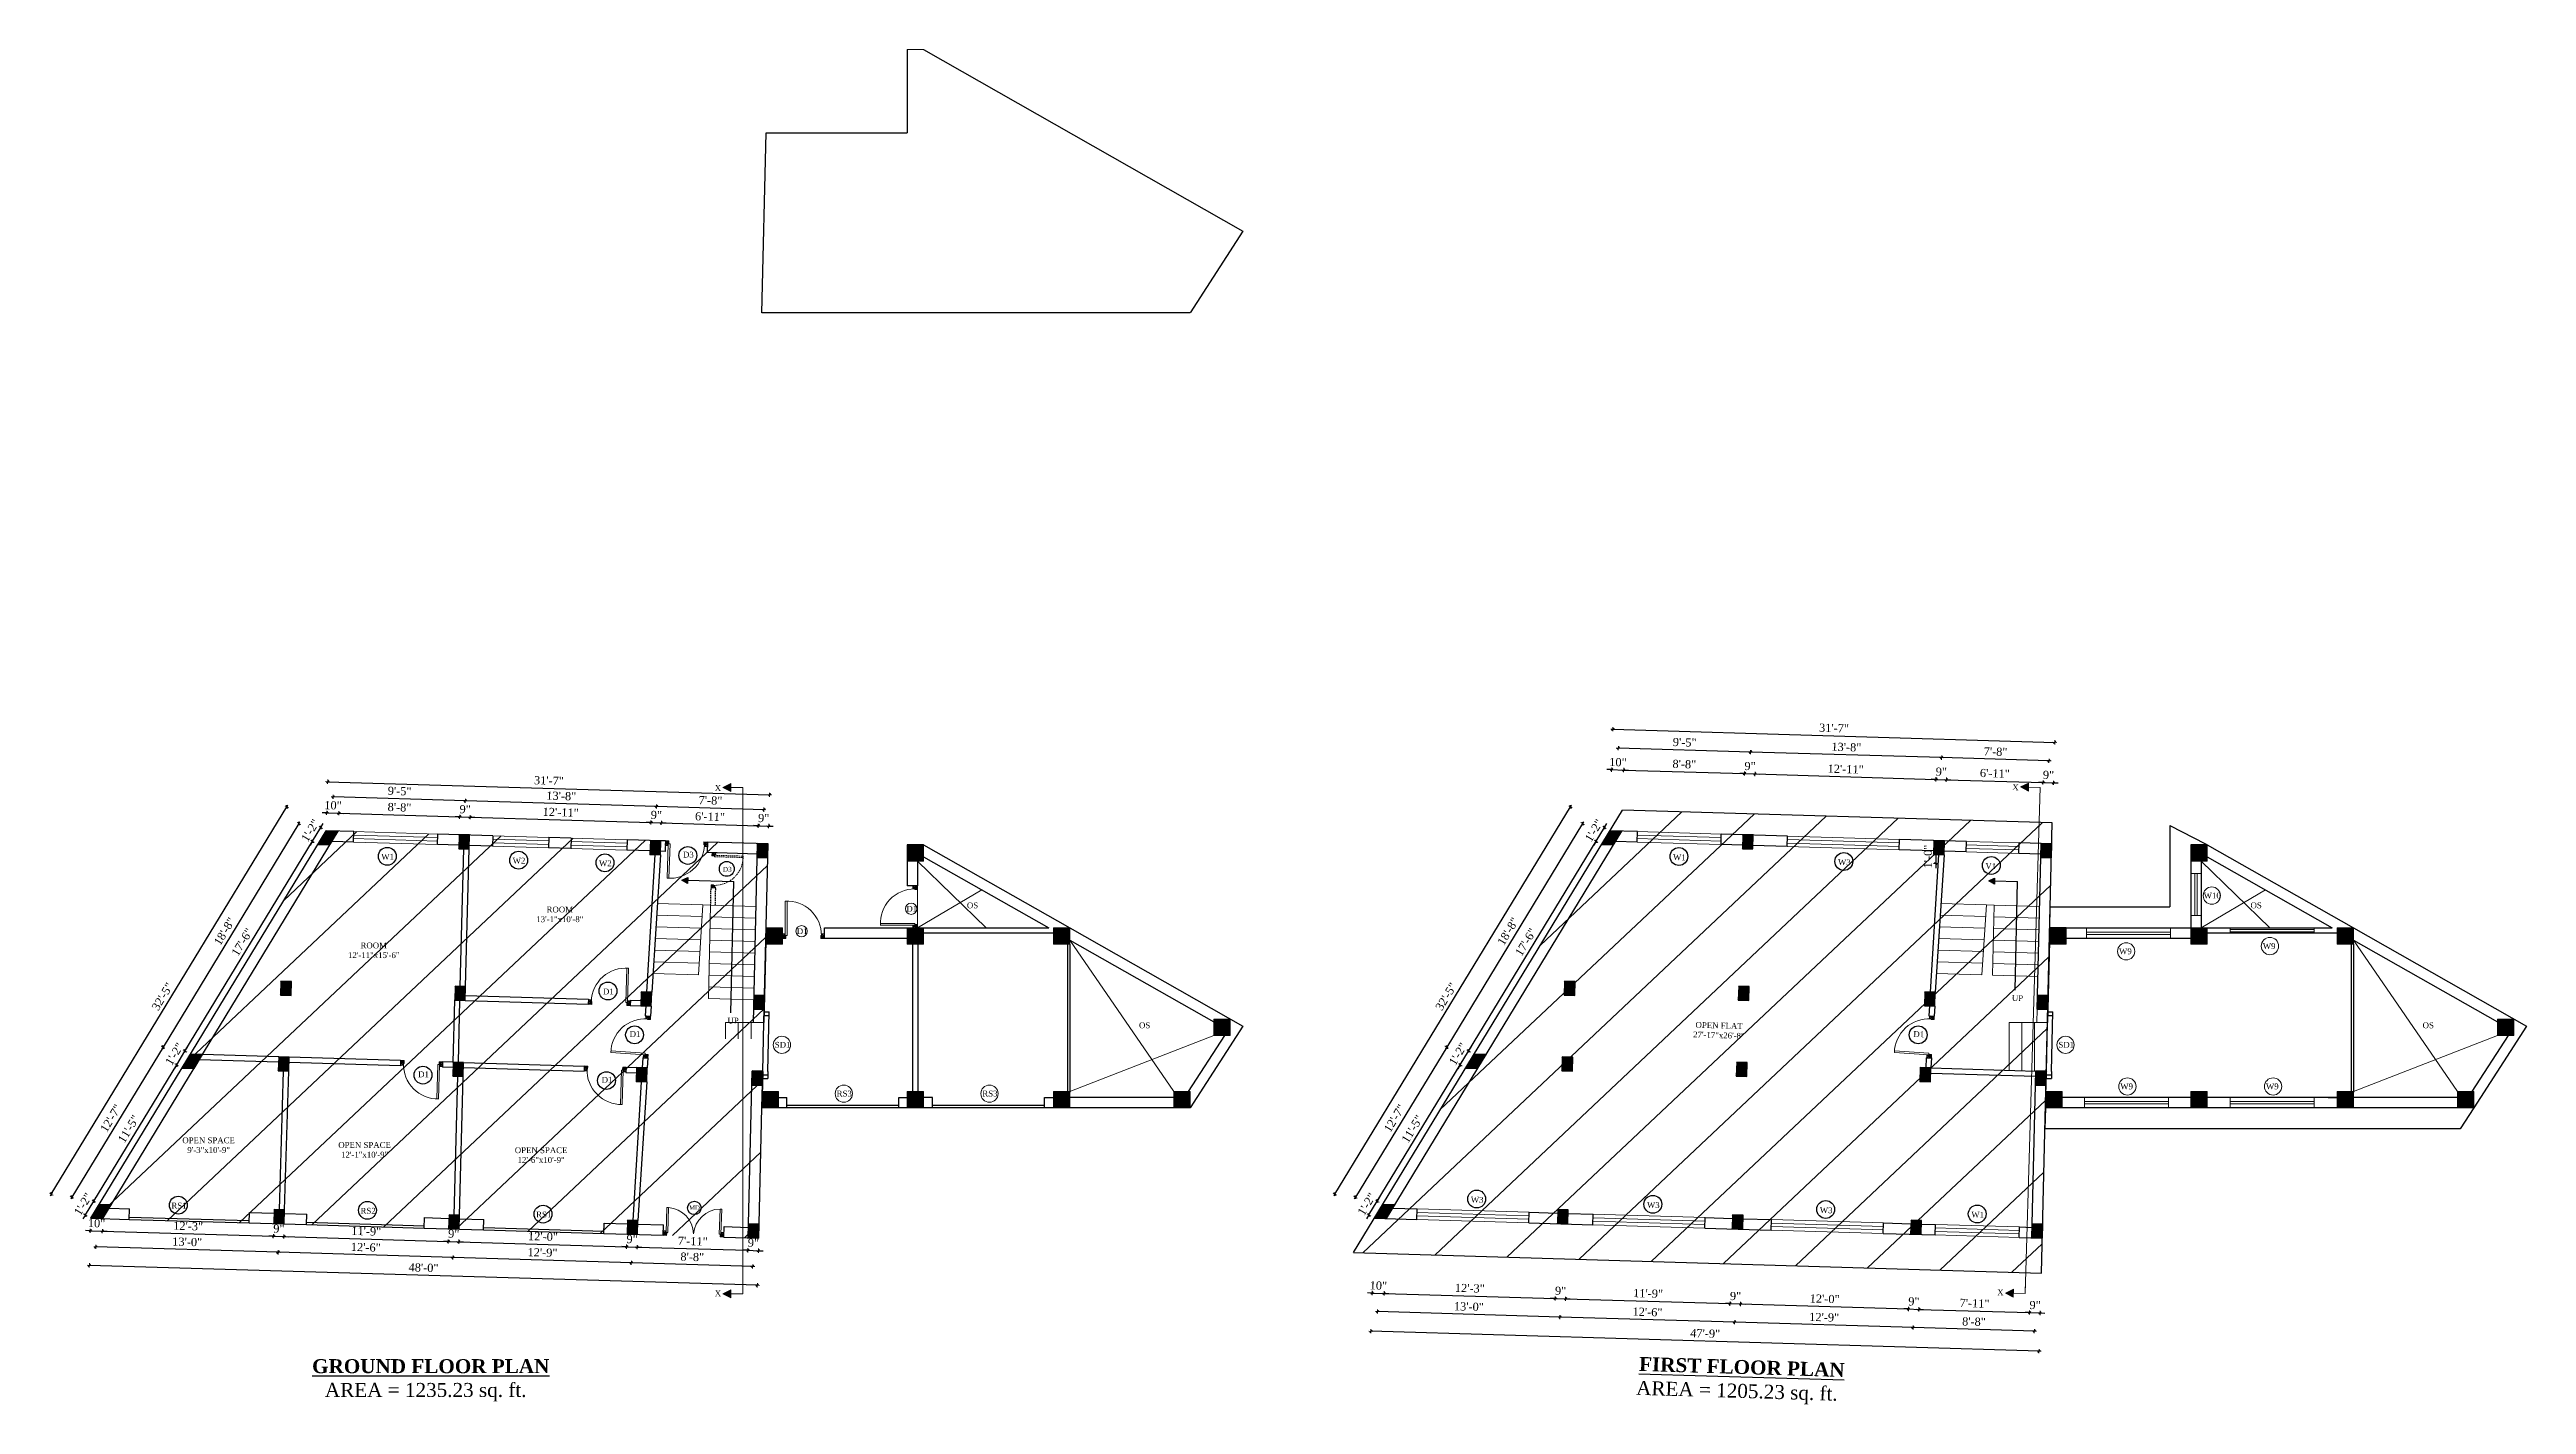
# Model space of a CAD drawing. Header units: inches. Extents: x 4069 to 291496, y -47643 to 12535.
# Drawn here: x 119735 to 121858, y -23439 to -22278 of the extents above; entities that cross this region are included whole.
import ezdxf

# ---------------------------------------------------------------- set-up
doc = ezdxf.new("R2010")
doc.units = ezdxf.units.IN
doc.header["$LTSCALE"] = 5
doc.header["$MEASUREMENT"] = 0
doc.linetypes.add('HIDDEN', pattern=[0.375, 0.25, -0.125])
for name, color, linetype, lineweight in [('A-WALL', 7, 'Continuous', 9), ('Dimension', 7, 'Continuous', 18), ('DOOR', 62, 'Continuous', 0), ('Dw', 2, 'Continuous', 18), ('tefriş', 30, 'Continuous', 9)]:
    doc.layers.add(name, color=color, linetype=linetype, lineweight=lineweight)
doc.layers.add('dim line', color=7, linetype='Continuous', lineweight=15, true_color=0xfab2b2)
doc.layers.add('TEXT', color=6, linetype='Continuous')
doc.layers.add('WALL', color=7, linetype='Continuous')
doc.styles.add('ordinary', font='times.ttf')
doc.dimstyles.new('Copy of 96', dxfattribs={"dimtxt": 7, "dimasz": 4, "dimexe": 0.5, "dimexo": 0.5, "dimgap": 3, "dimtad": 1, "dimdec": 1, "dimzin": 11, "dimdsep": 46, "dimlunit": 4, "dimtxsty": 'ordinary', "dimblk": 'OBLIQUE', "dimcen": 0.09, "dimse1": 1, "dimse2": 1, "dimclrt": 6, "dimazin": 0, "dimtfac": 1, "dimtdec": 1, "dimtix": 1, "dimtmove": 2, "dimatfit": 3, "dimldrblk": 'leader', "dimfxl": 0.5, "dimfxlon": 1, "dimtolj": 1, "dimtzin": 0, "dimarcsym": 0})

msp = doc.modelspace()

# ---------------------------------------------------------------- texts
at = {"layer": 'TEXT', "style": 'ordinary'}
for s, height, p in [('W1', 5, (120019.01036, -22972.26937)), ('W2', 5, (120131.61195, -22975.631)), ('W2', 5, (120205.64671, -22977.84126)), ('D3', 5, (120277.6623, -22970.41881)), ('D3', 4.1665, (120311.70615, -22982.57598)), ('D1', 5, (120469.13615, -23016.83021)), ('OS', 5, (120521.02937, -23013.89449)), ('W10', 5, (121581.33201, -23005.49343)), ('OS', 5, (121621.48121, -23013.89449)), ('D1', 5, (120375.23106, -23036.05078)), ('W9', 5, (121508.783, -23053.27078)), ('W9', 5, (121632.00953, -23048.77078)), ('D1', 5, (120209.07007, -23087.72396)), ('D1', 5, (120231.93832, -23124.17678)), ('UP', 5, (120315.79369, -23112.68145)), ('OS', 5, (120668.58205, -23116.72515)), ('OS', 5, (121769.0339, -23116.72515)), ('SD1', 5, (120356.34404, -23133.43023)), ('SD1', 5, (121456.79588, -23133.43023)), ('D1', 5, (120050.58715, -23158.72653)), ('D1', 5, (120207.93729, -23163.4241)), ('W9', 5, (121509.84196, -23169.08863)), ('W9', 5, (121634.73079, -23169.08863)), ('RS3', 5, (120409.39012, -23175.26535)), ('RS3', 5, (120534.27895, -23175.26535)), ('RS1', 5, (119839.03551, -23271.27051)), ('RS2', 5, (120001.19445, -23275.69588)), ('MD', 3.75, (120282.88872, -23272.38615)), ('RS1', 5, (120151.73691, -23278.94297))]:
    msp.add_text(s, height=height, dxfattribs=at).set_placement(p)
for s, rotation, p in [('W1', 358.29037351, (121126.3486, -22972.47496)), ('W3', 358.29037351, (121267.74924, -22976.69637)), ('V1', 358.29037351, (121394.14166, -22980.10964)), ('UP', 358.28959735, (121416.82455, -23093.28654)), ('D1', 358.28959735, (121332.39017, -23124.17678)), ('W3', 358.29037351, (120952.9672, -23266.05856)), ('W3', 358.29037351, (121103.97906, -23270.5669)), ('W3', 358.29037351, (121252.14066, -23274.99016)), ('W1', 358.29037351, (121382.08233, -23278.86947))]:
    msp.add_text(s, height=5, rotation=rotation, dxfattribs=at).set_placement(p)
at = {"layer": 'TEXT', "char_height": 5, "attachment_point": 8, "style": 'ordinary'}
for s, insert in [('ROOM\\P13\'-1"x10\'-8"', (120172.02584, -23025.88949)), ('ROOM\\P12\'-11"x15\'-6"', (120012.52691, -23056.69436)), ('OPEN SPACE\\P9\'-3"x10\'-9"', (119870.98057, -23223.71928)), ('OPEN SPACE\\P12\'-1"x10\'-9"', (120004.69678, -23227.71128)), ('OPEN SPACE\\P12\'-6"x10\'-9"', (120156.01976, -23232.22891))]:
    msp.add_mtext_dynamic_manual_height_columns(s, width=101.5687276, gutter_width=1720.71691, heights=[0], dxfattribs=dict(at, insert=insert))
at = {"layer": 'TEXT', "insert": (121165.60338, -23125.29777), "char_height": 5, "attachment_point": 8, "rotation": 358.28959735, "style": 'ordinary'}
msp.add_mtext_dynamic_manual_height_columns('OPEN FLAT\\P27\'-17"x26\'-8"', width=101.5687276, gutter_width=1720.71691, heights=[0], dxfattribs=at)
at = {"layer": 'TEXT', "char_height": 12, "width": 219.8150831, "attachment_point": 8, "style": 'ordinary'}
for s, insert in [('{\\fTimes New Roman|b1|i0|c0|p18;\\LGROUND FLOOR PLAN}', (120061.38096, -23412.5644)), ('AREA = 1235.23 sq. ft.', (120057.07443, -23436.68739))]:
    msp.add_mtext(s, dxfattribs=dict(at, insert=insert))
at = {"layer": 'TEXT', "char_height": 12, "width": 219.8150831, "attachment_point": 8, "rotation": 358.28959735, "style": 'ordinary'}
for s, insert in [('{\\fTimes New Roman|b1|i0|c0|p18;\\LFIRST FLOOR PLAN}', (121185.23388, -23413.26303)), ('AREA = 1205.23 sq. ft.', (121180.92734, -23437.38601))]:
    msp.add_mtext(s, dxfattribs=dict(at, insert=insert))

# ---------------------------------------------------------------- blocks, each defined once
blk = doc.blocks.new('C1a')
at = {"color": 1, "ltscale": 5}
for p, q in [((18657.7, 4625.8), (18648.7, 4625.8)), ((18648.7, 4625.8), (18648.8, 4613.8)), ((18648.8, 4613.8), (18657.8, 4613.8)), ((18657.8, 4613.8), (18657.7, 4625.8))]:
    blk.add_line(p, q, dxfattribs=at)
blk = doc.blocks.new('c2a')
at = {"color": 1, "ltscale": 5}
for p, q in [((18091.6, 4625.8), (18084.8, 4613.8)), ((18084.8, 4613.8), (18095.2, 4613.8)), ((18102, 4625.8), (18091.6, 4625.8)), ((18095.2, 4613.8), (18102, 4625.8))]:
    blk.add_line(p, q, dxfattribs=at)
blk = doc.blocks.new('A$C27B36B59')
at = {"layer": 'DOOR'}
for p, q in [((0, 4), (0, 0)), ((2.5, 4), (0, 4)), ((0, 0), (3, 0)), ((2.5, 2.5), (2.5, 4)), ((3, 2.5), (2.5, 2.5)), ((3, 0), (3, 2.5))]:
    blk.add_line(p, q, dxfattribs=at)
for centre, radius, start, end in [((-1.4, -0.5), 4.75, 22.1411, 72.838), ((1.3, 2.1), 1.64, 45.138, 144.8948), ((2.2, 0.3), 2.49, 83.3149, 152.658), ((0.1, 0.4), 2.05, 349.4875, 93.6805), ((2, -0.5), 2.01, 58.7447, 166.495), ((-0.1, 0.3), 1.13, 343.542, 86.947), ((2.1, -0.4), 1.17, 38.2816, 160.1519)]:
    blk.add_arc(centre, radius, start, end, dxfattribs=at)
blk = doc.blocks.new('D2')
at = {"layer": 'DOOR'}
for p, q in [((74474, 24047.6), (74474, 24018.1)), ((74474, 24047.6), (74475.5, 24047.6)), ((74475.5, 24047.6), (74475.5, 24018.1))]:
    blk.add_line(p, q, dxfattribs=at)
blk.add_arc((74474, 24047.6), 29.5, 180, 272.9146, dxfattribs=at)
at = {"layer": 'DOOR', "xscale": -1, "rotation": 180}
blk.add_blockref('A$C27B36B59', (74442, 24050.1), dxfattribs=at)
at = {"layer": 'DOOR', "rotation": 180}
blk.add_blockref('A$C27B36B59', (74478, 24050.1), dxfattribs=at)
blk = doc.blocks.new('smalldoor hidden')
at = {"layer": 'DOOR', "linetype": 'HIDDEN'}
for p, q in [((9851.6, -757.2), (9876.2, -757.2)), ((9851.6, -758.4), (9851.6, -757.2)), ((9851.6, -758.4), (9876.2, -758.4))]:
    blk.add_line(p, q, dxfattribs=at)
blk.add_arc((9851.6, -758.4), 24.6, 270, 2.9146, dxfattribs=at)
at = {"layer": 'DOOR', "linetype": 'HIDDEN', "yscale": 0.8333000000020547, "zscale": 0.8333000000002357, "rotation": 270}
for p, xscale in [((9849.5, -755.1), 0.8332999999984168), ((9849.5, -785.1), -0.8332999999984168)]:
    blk.add_blockref('A$C27B36B59', p, dxfattribs=dict(at, xscale=xscale))
blk = doc.blocks.new('x-x')
at = {"ltscale": 5}
for points in [[(11364, -701.5), (11364, -694.5), (11357.1, -698.1)], [(11364, -1135.5), (11364, -1128.5), (11357.1, -1132.1)]]:
    blk.add_hatch(color=256, dxfattribs=at).paths.add_polyline_path(points)
for p, q in [((11364, -694.5), (11357.1, -698.1)), ((11357.1, -698.1), (11364, -701.5)), ((11364, -701.5), (11364, -694.5)), ((11374.1, -698.1), (11364, -698.1)), ((11374.1, -698.1), (11374.1, -1132.1)), ((11364, -1128.5), (11357.1, -1132.1)), ((11357.1, -1132.1), (11364, -1135.5)), ((11364, -1135.5), (11364, -1128.5)), ((11374.1, -1132.1), (11364, -1132.1))]:
    blk.add_line(p, q, dxfattribs=at)
at = {"layer": 'A-WALL', "color": 1, "ltscale": 5}
blk.add_line((11374.1, -1120.1), (11374.1, -1132.1), dxfattribs=at)
at = {"layer": 'TEXT', "style": 'ordinary'}
for p in [(11350.1, -701), (11350.1, -1134.1)]:
    blk.add_text('X', height=5, dxfattribs=at).set_placement(p)
blk = doc.blocks.new('oblique')
at = {"color": 0, "lineweight": -2}
blk.add_line((0.25, 0.25), (-0.25, -0.25), dxfattribs=at)
at = {"layer": 'dim line', "lineweight": 9}
for p, q in [((-0.4375, 0), (0.4375, 0)), ((0, 0.4375), (0, -0.4375))]:
    blk.add_line(p, q, dxfattribs=at)
blk = doc.blocks.new('*D2945')
at = {"layer": 'A-WALL', "color": 0, "lineweight": -2, "ltscale": 50, "transparency": 16777216}
blk.add_line((120337.4, -23320.9), (120233.4, -23317.8), dxfattribs=at)
at = {"layer": 'Defpoints', "color": 0, "ltscale": 50, "transparency": 16777216}
for p in [(120234.2, -23293.4), (120338.1, -23296.5), (120233.4, -23317.8)]:
    blk.add_point(p, dxfattribs=at)
at = {"layer": 'A-WALL', "color": 0, "lineweight": -2, "ltscale": 50, "transparency": 16777216, "xscale": 4, "yscale": 4, "zscale": 4}
for p, rotation in [((120233.4, -23317.8), 178.2899854281403), ((120337.4, -23320.9), 358.2899854281403)]:
    blk.add_blockref('oblique', p, dxfattribs=dict(at, rotation=rotation))
at = {"layer": 'A-WALL', "color": 6, "ltscale": 50, "transparency": 16777216, "insert": (120285.6, -23312.8), "char_height": 7, "attachment_point": 5, "rotation": 358.29, "style": 'ordinary'}
blk.add_mtext('\\A1;8\'-8"', dxfattribs=at)
blk = doc.blocks.new('_OBLIQUE')
at = {"color": 0, "linetype": 'ByBlock'}
blk.add_line((-0.5, -0.5), (0.5, 0.5), dxfattribs=at)
blk = doc.blocks.new('leader')
at = {"layer": 'Dimension'}
for p, q in [((-4.42, 0), (4.42, 0)), ((0, -4.33), (0, 4.33))]:
    blk.add_line(p, q, dxfattribs=at)
blk = doc.blocks.new('*D2946')
at = {"layer": 'A-WALL', "color": 0, "lineweight": -2, "ltscale": 50, "transparency": 16777216}
blk.add_line((120233.4, -23317.8), (120080.5, -23313.3), dxfattribs=at)
at = {"layer": 'Defpoints', "color": 0, "ltscale": 50, "transparency": 16777216}
for p in [(120081.2, -23288.9), (120234.2, -23293.4), (120080.5, -23313.3)]:
    blk.add_point(p, dxfattribs=at)
at = {"layer": 'A-WALL', "color": 0, "lineweight": -2, "ltscale": 50, "transparency": 16777216, "xscale": 4, "yscale": 4, "zscale": 4}
for p, rotation in [((120080.5, -23313.3), 178.2899854281424), ((120233.4, -23317.8), 358.2899854281424)]:
    blk.add_blockref('oblique', p, dxfattribs=dict(at, rotation=rotation))
at = {"layer": 'A-WALL', "color": 6, "ltscale": 50, "transparency": 16777216, "insert": (120157.2, -23309), "char_height": 7, "attachment_point": 5, "rotation": 358.29, "style": 'ordinary'}
blk.add_mtext('\\A1;12\'-9"', dxfattribs=at)
blk = doc.blocks.new('*D2947')
at = {"layer": 'A-WALL', "color": 0, "lineweight": -2, "ltscale": 50, "transparency": 16777216}
blk.add_line((120080.5, -23313.3), (119930.6, -23308.8), dxfattribs=at)
at = {"layer": 'Defpoints', "color": 0, "ltscale": 50, "transparency": 16777216}
for p in [(119931.3, -23284.4), (120081.2, -23288.9), (119930.6, -23308.8)]:
    blk.add_point(p, dxfattribs=at)
at = {"layer": 'A-WALL', "color": 0, "lineweight": -2, "ltscale": 50, "transparency": 16777216, "xscale": 4, "yscale": 4, "zscale": 4}
for p, rotation in [((119930.6, -23308.8), 178.2899854281424), ((120080.5, -23313.3), 358.2899854281424)]:
    blk.add_blockref('oblique', p, dxfattribs=dict(at, rotation=rotation))
at = {"layer": 'A-WALL', "color": 6, "ltscale": 50, "transparency": 16777216, "insert": (120005.7, -23304.5), "char_height": 7, "attachment_point": 5, "rotation": 358.29, "style": 'ordinary'}
blk.add_mtext('\\A1;12\'-6"', dxfattribs=at)
blk = doc.blocks.new('*D2948')
at = {"layer": 'A-WALL', "color": 0, "lineweight": -2, "ltscale": 50, "transparency": 16777216}
blk.add_line((119930.6, -23308.8), (119774.3, -23304.1), dxfattribs=at)
at = {"layer": 'Defpoints', "color": 0, "ltscale": 50, "transparency": 16777216}
for p in [(119775, -23279.7), (119931.3, -23284.4), (119774.3, -23304.1)]:
    blk.add_point(p, dxfattribs=at)
at = {"layer": 'A-WALL', "color": 0, "lineweight": -2, "ltscale": 50, "transparency": 16777216, "xscale": 4, "yscale": 4, "zscale": 4}
for p, rotation in [((119774.3, -23304.1), 178.2899854281424), ((119930.6, -23308.8), 358.2899854281424)]:
    blk.add_blockref('oblique', p, dxfattribs=dict(at, rotation=rotation))
at = {"layer": 'A-WALL', "color": 6, "ltscale": 50, "transparency": 16777216, "insert": (119852.6, -23299.9), "char_height": 7, "attachment_point": 5, "rotation": 358.29, "style": 'ordinary'}
blk.add_mtext('\\A1;13\'-0"', dxfattribs=at)
blk = doc.blocks.new('*D2934')
at = {"layer": 'A-WALL', "color": 0, "lineweight": -2, "ltscale": 50, "transparency": 16777216}
blk.add_line((120341.4, -23337.1), (119768.7, -23320), dxfattribs=at)
at = {"layer": 'Defpoints', "color": 0, "ltscale": 50, "transparency": 16777216}
for p in [(119769.9, -23279.6), (120342.6, -23296.7), (119768.7, -23320)]:
    blk.add_point(p, dxfattribs=at)
at = {"layer": 'A-WALL', "color": 0, "lineweight": -2, "ltscale": 50, "transparency": 16777216, "xscale": 4, "yscale": 4, "zscale": 4}
for p, rotation in [((119768.7, -23320), 178.2899854281424), ((120341.4, -23337.1), 358.2899854281424)]:
    blk.add_blockref('oblique', p, dxfattribs=dict(at, rotation=rotation))
at = {"layer": 'A-WALL', "color": 6, "ltscale": 50, "transparency": 16777216, "insert": (120055.2, -23322), "char_height": 7, "attachment_point": 5, "rotation": 358.29, "style": 'ordinary'}
blk.add_mtext('\\A1;48\'-0"', dxfattribs=at)
blk = doc.blocks.new('*D2949')
at = {"layer": 'A-WALL', "color": 0, "lineweight": -2, "ltscale": 50, "transparency": 16777216}
for p, q in [((119765.3, -23276.8), (119772.5, -23265)), ((119772.5, -23265), (119774.5, -23261.6)), ((119765.3, -23276.8), (119763.2, -23280.2))]:
    blk.add_line(p, q, dxfattribs=at)
at = {"layer": 'Defpoints', "color": 0, "ltscale": 50, "transparency": 16777216}
for p in [(119772.5, -23265), (119777, -23267.8), (119769.9, -23279.6)]:
    blk.add_point(p, dxfattribs=at)
at = {"layer": 'A-WALL', "color": 0, "lineweight": -2, "ltscale": 50, "transparency": 16777216, "xscale": 4, "yscale": 4, "zscale": 4}
for p, rotation in [((119772.5, -23265), 238.7014709224131), ((119765.3, -23276.8), 58.70147092241314)]:
    blk.add_blockref('oblique', p, dxfattribs=dict(at, rotation=rotation))
at = {"layer": 'A-WALL', "color": 6, "ltscale": 50, "transparency": 16777216, "insert": (119763.3, -23267.5), "char_height": 7, "attachment_point": 5, "rotation": 58.7015, "style": 'ordinary'}
blk.add_mtext('\\A1;1\'-2"', dxfattribs=at)
blk = doc.blocks.new('*D2950')
at = {"layer": 'A-WALL', "color": 0, "lineweight": -2, "ltscale": 50, "transparency": 16777216}
blk.add_line((119772.5, -23265), (119843.6, -23148.1), dxfattribs=at)
at = {"layer": 'Defpoints', "color": 0, "ltscale": 50, "transparency": 16777216}
for p in [(119843.6, -23148.1), (119848.1, -23150.8), (119777, -23267.8)]:
    blk.add_point(p, dxfattribs=at)
at = {"layer": 'A-WALL', "color": 0, "lineweight": -2, "ltscale": 50, "transparency": 16777216, "xscale": 4, "yscale": 4, "zscale": 4}
for p, rotation in [((119843.6, -23148.1), 58.70147092266077), ((119772.5, -23265), 238.7014709226608)]:
    blk.add_blockref('oblique', p, dxfattribs=dict(at, rotation=rotation))
at = {"layer": 'A-WALL', "color": 6, "ltscale": 50, "transparency": 16777216, "insert": (119802.4, -23203.1), "char_height": 7, "attachment_point": 5, "rotation": 58.7015, "style": 'ordinary'}
blk.add_mtext('\\A1;11\'-5"', dxfattribs=at)
blk = doc.blocks.new('*D2951')
at = {"layer": 'A-WALL', "color": 0, "lineweight": -2, "ltscale": 50, "transparency": 16777216}
for p, q in [((119843.6, -23148.1), (119850.7, -23136.3)), ((119850.7, -23136.3), (119852.8, -23132.9)), ((119843.6, -23148.1), (119841.5, -23151.5))]:
    blk.add_line(p, q, dxfattribs=at)
at = {"layer": 'Defpoints', "color": 0, "ltscale": 50, "transparency": 16777216}
for p in [(119850.7, -23136.3), (119855.3, -23139), (119848.1, -23150.8)]:
    blk.add_point(p, dxfattribs=at)
at = {"layer": 'A-WALL', "color": 0, "lineweight": -2, "ltscale": 50, "transparency": 16777216, "xscale": 4, "yscale": 4, "zscale": 4}
for p, rotation in [((119843.6, -23148.1), 58.70147092266078), ((119850.7, -23136.3), 238.7014709226608)]:
    blk.add_blockref('oblique', p, dxfattribs=dict(at, rotation=rotation))
at = {"layer": 'A-WALL', "color": 6, "ltscale": 50, "transparency": 16777216, "insert": (119841.6, -23138.8), "char_height": 7, "attachment_point": 5, "rotation": 58.7015, "style": 'ordinary'}
blk.add_mtext('\\A1;1\'-2"', dxfattribs=at)
blk = doc.blocks.new('*D2952')
at = {"layer": 'A-WALL', "color": 0, "lineweight": -2, "ltscale": 50, "transparency": 16777216}
blk.add_line((119850.7, -23136.3), (119960.1, -22956.5), dxfattribs=at)
at = {"layer": 'Defpoints', "color": 0, "ltscale": 50, "transparency": 16777216}
for p in [(119960.1, -22956.5), (119964.6, -22959.2), (119855.3, -23139)]:
    blk.add_point(p, dxfattribs=at)
at = {"layer": 'A-WALL', "color": 0, "lineweight": -2, "ltscale": 50, "transparency": 16777216, "xscale": 4, "yscale": 4, "zscale": 4}
for p, rotation in [((119960.1, -22956.5), 58.70147092266077), ((119850.7, -23136.3), 238.7014709226608)]:
    blk.add_blockref('oblique', p, dxfattribs=dict(at, rotation=rotation))
at = {"layer": 'A-WALL', "color": 6, "ltscale": 50, "transparency": 16777216, "insert": (119899.8, -23042.9), "char_height": 7, "attachment_point": 5, "rotation": 58.7015, "style": 'ordinary'}
blk.add_mtext('\\A1;17\'-6"', dxfattribs=at)
blk = doc.blocks.new('*D2953')
at = {"layer": 'A-WALL', "color": 0, "lineweight": -2, "ltscale": 50, "transparency": 16777216}
for p, q in [((119960.1, -22956.5), (119967.2, -22944.7)), ((119967.2, -22944.7), (119969.3, -22941.2)), ((119960.1, -22956.5), (119958, -22959.9))]:
    blk.add_line(p, q, dxfattribs=at)
at = {"layer": 'Defpoints', "color": 0, "ltscale": 50, "transparency": 16777216}
for p in [(119967.2, -22944.7), (119971.8, -22947.4), (119964.6, -22959.2)]:
    blk.add_point(p, dxfattribs=at)
at = {"layer": 'A-WALL', "color": 0, "lineweight": -2, "ltscale": 50, "transparency": 16777216, "xscale": 4, "yscale": 4, "zscale": 4}
for p, rotation in [((119960.1, -22956.5), 58.70147092266078), ((119967.2, -22944.7), 238.7014709226608)]:
    blk.add_blockref('oblique', p, dxfattribs=dict(at, rotation=rotation))
at = {"layer": 'A-WALL', "color": 6, "ltscale": 50, "transparency": 16777216, "insert": (119958.1, -22947.2), "char_height": 7, "attachment_point": 5, "rotation": 58.7015, "style": 'ordinary'}
blk.add_mtext('\\A1;1\'-2"', dxfattribs=at)
blk = doc.blocks.new('*D2954')
at = {"layer": 'A-WALL', "color": 0, "lineweight": -2, "ltscale": 50, "transparency": 16777216}
blk.add_line((119948.4, -22941.3), (119831.9, -23132.9), dxfattribs=at)
at = {"layer": 'Defpoints', "color": 0, "ltscale": 50, "transparency": 16777216}
for p in [(119968.2, -22953.3), (119831.9, -23132.9), (119851.7, -23144.9)]:
    blk.add_point(p, dxfattribs=at)
at = {"layer": 'A-WALL', "color": 0, "lineweight": -2, "ltscale": 50, "transparency": 16777216, "xscale": 4, "yscale": 4, "zscale": 4}
for p, rotation in [((119948.4, -22941.3), 58.70147092240802), ((119831.9, -23132.9), 238.701470922408)]:
    blk.add_blockref('oblique', p, dxfattribs=dict(at, rotation=rotation))
at = {"layer": 'A-WALL', "color": 6, "ltscale": 50, "transparency": 16777216, "insert": (119884.6, -23033.7), "char_height": 7, "attachment_point": 5, "rotation": 58.7015, "style": 'ordinary'}
blk.add_mtext('\\A1;18\'-8"', dxfattribs=at)
blk = doc.blocks.new('*D2955')
at = {"layer": 'A-WALL', "color": 0, "lineweight": -2, "ltscale": 50, "transparency": 16777216}
blk.add_line((119831.9, -23132.9), (119753.7, -23261.6), dxfattribs=at)
at = {"layer": 'Defpoints', "color": 0, "ltscale": 50, "transparency": 16777216}
for p in [(119851.7, -23144.9), (119753.7, -23261.6), (119773.4, -23273.7)]:
    blk.add_point(p, dxfattribs=at)
at = {"layer": 'A-WALL', "color": 0, "lineweight": -2, "ltscale": 50, "transparency": 16777216, "xscale": 4, "yscale": 4, "zscale": 4}
for p, rotation in [((119831.9, -23132.9), 58.70147092266078), ((119753.7, -23261.6), 238.7014709226608)]:
    blk.add_blockref('oblique', p, dxfattribs=dict(at, rotation=rotation))
at = {"layer": 'A-WALL', "color": 6, "ltscale": 50, "transparency": 16777216, "insert": (119787.2, -23193.9), "char_height": 7, "attachment_point": 5, "rotation": 58.7015, "style": 'ordinary'}
blk.add_mtext('\\A1;12\'-7"', dxfattribs=at)
blk = doc.blocks.new('*D2935')
at = {"layer": 'A-WALL', "color": 0, "lineweight": -2, "ltscale": 50, "transparency": 16777216}
blk.add_line((119736.1, -23259), (119938, -22926.9), dxfattribs=at)
at = {"layer": 'Defpoints', "color": 0, "ltscale": 50, "transparency": 16777216}
for p in [(119938, -22926.9), (119971.8, -22947.4), (119769.9, -23279.6)]:
    blk.add_point(p, dxfattribs=at)
at = {"layer": 'A-WALL', "color": 0, "lineweight": -2, "ltscale": 50, "transparency": 16777216, "xscale": 4, "yscale": 4, "zscale": 4}
for p, rotation in [((119938, -22926.9), 58.70147092240928), ((119736.1, -23259), 238.7014709224093)]:
    blk.add_blockref('oblique', p, dxfattribs=dict(at, rotation=rotation))
at = {"layer": 'A-WALL', "color": 6, "ltscale": 50, "transparency": 16777216, "insert": (119831.4, -23089.6), "char_height": 7, "attachment_point": 5, "rotation": 58.7015, "style": 'ordinary'}
blk.add_mtext('\\A1;32\'-5"', dxfattribs=at)
blk = doc.blocks.new('*D2956')
at = {"layer": 'A-WALL', "color": 0, "lineweight": -2, "ltscale": 50, "transparency": 16777216}
for p, q in [((119972.2, -22932.1), (119968.2, -22932)), ((119972.2, -22932.1), (119982.6, -22932.4)), ((119982.6, -22932.4), (119986.6, -22932.6))]:
    blk.add_line(p, q, dxfattribs=at)
at = {"layer": 'Defpoints', "color": 0, "ltscale": 50, "transparency": 16777216}
for p in [(119982.6, -22932.4), (119971.8, -22947.4), (119982.1, -22947.7)]:
    blk.add_point(p, dxfattribs=at)
at = {"layer": 'A-WALL', "color": 0, "lineweight": -2, "ltscale": 50, "transparency": 16777216, "xscale": 4, "yscale": 4, "zscale": 4}
for p, rotation in [((119972.2, -22932.1), 358.2899854281655), ((119982.6, -22932.4), 178.2899854281655)]:
    blk.add_blockref('oblique', p, dxfattribs=dict(at, rotation=rotation))
at = {"layer": 'A-WALL', "color": 6, "ltscale": 50, "transparency": 16777216, "insert": (119977.6, -22925.7), "char_height": 7, "attachment_point": 5, "rotation": 358.29, "style": 'ordinary'}
blk.add_mtext('\\A1;10"', dxfattribs=at)
blk = doc.blocks.new('*D2957')
at = {"layer": 'A-WALL', "color": 0, "lineweight": -2, "ltscale": 50, "transparency": 16777216}
blk.add_line((119982.6, -22932.4), (120086.2, -22935.5), dxfattribs=at)
at = {"layer": 'Defpoints', "color": 0, "ltscale": 50, "transparency": 16777216}
for p in [(119982.1, -22947.7), (120085.7, -22950.8), (120086.2, -22935.5)]:
    blk.add_point(p, dxfattribs=at)
at = {"layer": 'A-WALL', "color": 0, "lineweight": -2, "ltscale": 50, "transparency": 16777216, "xscale": 4, "yscale": 4, "zscale": 4}
for p, rotation in [((119982.6, -22932.4), 178.2899854281425), ((120086.2, -22935.5), 358.2899854281425)]:
    blk.add_blockref('oblique', p, dxfattribs=dict(at, rotation=rotation))
at = {"layer": 'A-WALL', "color": 6, "ltscale": 50, "transparency": 16777216, "insert": (120034.6, -22927.4), "char_height": 7, "attachment_point": 5, "rotation": 358.29, "style": 'ordinary'}
blk.add_mtext('\\A1;8\'-8"', dxfattribs=at)
blk = doc.blocks.new('*D2958')
at = {"layer": 'A-WALL', "color": 0, "lineweight": -2, "ltscale": 50, "transparency": 16777216}
for p, q in [((120086.2, -22935.5), (120082.2, -22935.4)), ((120086.2, -22935.5), (120095.2, -22935.8)), ((120095.2, -22935.8), (120099.2, -22935.9))]:
    blk.add_line(p, q, dxfattribs=at)
at = {"layer": 'Defpoints', "color": 0, "ltscale": 50, "transparency": 16777216}
for p in [(120085.7, -22950.8), (120094.7, -22951.1), (120095.2, -22935.8)]:
    blk.add_point(p, dxfattribs=at)
at = {"layer": 'A-WALL', "color": 0, "lineweight": -2, "ltscale": 50, "transparency": 16777216, "xscale": 4, "yscale": 4, "zscale": 4}
for p, rotation in [((120086.2, -22935.5), 358.2899854281425), ((120095.2, -22935.8), 178.2899854281425)]:
    blk.add_blockref('oblique', p, dxfattribs=dict(at, rotation=rotation))
at = {"layer": 'A-WALL', "color": 6, "ltscale": 50, "transparency": 16777216, "insert": (120090.9, -22929.1), "char_height": 7, "attachment_point": 5, "rotation": 358.29, "style": 'ordinary'}
blk.add_mtext('\\A1;9"', dxfattribs=at)
blk = doc.blocks.new('*D2959')
at = {"layer": 'A-WALL', "color": 0, "lineweight": -2, "ltscale": 50, "transparency": 16777216}
blk.add_line((120095.2, -22935.8), (120250.1, -22940.4), dxfattribs=at)
at = {"layer": 'Defpoints', "color": 0, "ltscale": 50, "transparency": 16777216}
for p in [(120094.7, -22951.1), (120250.1, -22940.4), (120249.7, -22955.7)]:
    blk.add_point(p, dxfattribs=at)
at = {"layer": 'A-WALL', "color": 0, "lineweight": -2, "ltscale": 50, "transparency": 16777216, "xscale": 4, "yscale": 4, "zscale": 4}
for p, rotation in [((120095.2, -22935.8), 178.2899854281425), ((120250.1, -22940.4), 358.2899854281425)]:
    blk.add_blockref('oblique', p, dxfattribs=dict(at, rotation=rotation))
at = {"layer": 'A-WALL', "color": 6, "ltscale": 50, "transparency": 16777216, "insert": (120172.8, -22931.6), "char_height": 7, "attachment_point": 5, "rotation": 358.29, "style": 'ordinary'}
blk.add_mtext('\\A1;12\'-11"', dxfattribs=at)
blk = doc.blocks.new('*D2960')
at = {"layer": 'A-WALL', "color": 0, "lineweight": -2, "ltscale": 50, "transparency": 16777216}
for p, q in [((120250.1, -22940.4), (120246.1, -22940.3)), ((120250.1, -22940.4), (120259.1, -22940.7)), ((120259.1, -22940.7), (120263.1, -22940.8))]:
    blk.add_line(p, q, dxfattribs=at)
at = {"layer": 'Defpoints', "color": 0, "ltscale": 50, "transparency": 16777216}
for p in [(120259.1, -22940.7), (120249.7, -22955.7), (120258.7, -22956)]:
    blk.add_point(p, dxfattribs=at)
at = {"layer": 'A-WALL', "color": 0, "lineweight": -2, "ltscale": 50, "transparency": 16777216, "xscale": 4, "yscale": 4, "zscale": 4}
for p, rotation in [((120250.1, -22940.4), 358.2899854281425), ((120259.1, -22940.7), 178.2899854281425)]:
    blk.add_blockref('oblique', p, dxfattribs=dict(at, rotation=rotation))
at = {"layer": 'A-WALL', "color": 6, "ltscale": 50, "transparency": 16777216, "insert": (120254.8, -22934), "char_height": 7, "attachment_point": 5, "rotation": 358.29, "style": 'ordinary'}
blk.add_mtext('\\A1;9"', dxfattribs=at)
blk = doc.blocks.new('*D2961')
at = {"layer": 'A-WALL', "color": 0, "lineweight": -2, "ltscale": 50, "transparency": 16777216}
blk.add_line((120259.1, -22940.7), (120342.1, -22943.2), dxfattribs=at)
at = {"layer": 'Defpoints', "color": 0, "ltscale": 50, "transparency": 16777216}
for p in [(120342.1, -22943.2), (120258.7, -22956), (120341.6, -22958.5)]:
    blk.add_point(p, dxfattribs=at)
at = {"layer": 'A-WALL', "color": 0, "lineweight": -2, "ltscale": 50, "transparency": 16777216, "xscale": 4, "yscale": 4, "zscale": 4}
for p, rotation in [((120259.1, -22940.7), 178.2899854281425), ((120342.1, -22943.2), 358.2899854281425)]:
    blk.add_blockref('oblique', p, dxfattribs=dict(at, rotation=rotation))
at = {"layer": 'A-WALL', "color": 6, "ltscale": 50, "transparency": 16777216, "insert": (120300.8, -22935.4), "char_height": 7, "attachment_point": 5, "rotation": 358.29, "style": 'ordinary'}
blk.add_mtext('\\A1;6\'-11"', dxfattribs=at)
blk = doc.blocks.new('*D2962')
at = {"layer": 'A-WALL', "color": 0, "lineweight": -2, "ltscale": 50, "transparency": 16777216}
for p, q in [((120342.1, -22943.2), (120338.1, -22943.1)), ((120342.1, -22943.2), (120351.1, -22943.4)), ((120351.1, -22943.4), (120355.1, -22943.6))]:
    blk.add_line(p, q, dxfattribs=at)
at = {"layer": 'Defpoints', "color": 0, "ltscale": 50, "transparency": 16777216}
for p in [(120351.1, -22943.4), (120341.6, -22958.5), (120350.6, -22958.7)]:
    blk.add_point(p, dxfattribs=at)
at = {"layer": 'A-WALL', "color": 0, "lineweight": -2, "ltscale": 50, "transparency": 16777216, "xscale": 4, "yscale": 4, "zscale": 4}
for p, rotation in [((120342.1, -22943.2), 358.2899854281425), ((120351.1, -22943.4), 178.2899854281425)]:
    blk.add_blockref('oblique', p, dxfattribs=dict(at, rotation=rotation))
at = {"layer": 'A-WALL', "color": 6, "ltscale": 50, "transparency": 16777216, "insert": (120346.8, -22936.7), "char_height": 7, "attachment_point": 5, "rotation": 358.29, "style": 'ordinary'}
blk.add_mtext('\\A1;9"', dxfattribs=at)
blk = doc.blocks.new('*D2963')
at = {"layer": 'A-WALL', "color": 0, "lineweight": -2, "ltscale": 50, "transparency": 16777216}
blk.add_line((120347, -22929.4), (120255, -22926.7), dxfattribs=at)
at = {"layer": 'Defpoints', "color": 0, "ltscale": 50, "transparency": 16777216}
for p in [(120255, -22926.7), (120254.2, -22955.9), (120346.1, -22958.6)]:
    blk.add_point(p, dxfattribs=at)
at = {"layer": 'A-WALL', "color": 0, "lineweight": -2, "ltscale": 50, "transparency": 16777216, "xscale": 4, "yscale": 4, "zscale": 4}
for p, rotation in [((120255, -22926.7), 178.2899854281411), ((120347, -22929.4), 358.2899854281411)]:
    blk.add_blockref('oblique', p, dxfattribs=dict(at, rotation=rotation))
at = {"layer": 'A-WALL', "color": 6, "ltscale": 50, "transparency": 16777216, "insert": (120301.2, -22921.5), "char_height": 7, "attachment_point": 5, "rotation": 358.29, "style": 'ordinary'}
blk.add_mtext('\\A1;7\'-8"', dxfattribs=at)
blk = doc.blocks.new('*D2964')
at = {"layer": 'A-WALL', "color": 0, "lineweight": -2, "ltscale": 50, "transparency": 16777216}
blk.add_line((120255, -22926.7), (120091.1, -22921.8), dxfattribs=at)
at = {"layer": 'Defpoints', "color": 0, "ltscale": 50, "transparency": 16777216}
for p in [(120091.1, -22921.8), (120090.2, -22951), (120254.2, -22955.9)]:
    blk.add_point(p, dxfattribs=at)
at = {"layer": 'A-WALL', "color": 0, "lineweight": -2, "ltscale": 50, "transparency": 16777216, "xscale": 4, "yscale": 4, "zscale": 4}
for p, rotation in [((120091.1, -22921.8), 178.2899854281424), ((120255, -22926.7), 358.2899854281424)]:
    blk.add_blockref('oblique', p, dxfattribs=dict(at, rotation=rotation))
at = {"layer": 'A-WALL', "color": 6, "ltscale": 50, "transparency": 16777216, "insert": (120173.3, -22917.7), "char_height": 7, "attachment_point": 5, "rotation": 358.29, "style": 'ordinary'}
blk.add_mtext('\\A1;13\'-8"', dxfattribs=at)
blk = doc.blocks.new('*D2965')
at = {"layer": 'A-WALL', "color": 0, "lineweight": -2, "ltscale": 50, "transparency": 16777216}
blk.add_line((120091.1, -22921.8), (119977.8, -22918.4), dxfattribs=at)
at = {"layer": 'Defpoints', "color": 0, "ltscale": 50, "transparency": 16777216}
for p in [(119977.8, -22918.4), (119977, -22947.6), (120090.2, -22951)]:
    blk.add_point(p, dxfattribs=at)
at = {"layer": 'A-WALL', "color": 0, "lineweight": -2, "ltscale": 50, "transparency": 16777216, "xscale": 4, "yscale": 4, "zscale": 4}
for p, rotation in [((119977.8, -22918.4), 178.2899854281424), ((120091.1, -22921.8), 358.2899854281424)]:
    blk.add_blockref('oblique', p, dxfattribs=dict(at, rotation=rotation))
at = {"layer": 'A-WALL', "color": 6, "ltscale": 50, "transparency": 16777216, "insert": (120034.7, -22913.5), "char_height": 7, "attachment_point": 5, "rotation": 358.29, "style": 'ordinary'}
blk.add_mtext('\\A1;9\'-5"', dxfattribs=at)
blk = doc.blocks.new('*D2936')
at = {"layer": 'A-WALL', "color": 0, "lineweight": -2, "ltscale": 50, "transparency": 16777216}
blk.add_line((119973, -22905.4), (120351.9, -22916.7), dxfattribs=at)
at = {"layer": 'Defpoints', "color": 0, "ltscale": 50, "transparency": 16777216}
for p in [(120351.9, -22916.7), (119971.8, -22947.4), (120350.6, -22958.7)]:
    blk.add_point(p, dxfattribs=at)
at = {"layer": 'A-WALL', "color": 0, "lineweight": -2, "ltscale": 50, "transparency": 16777216, "xscale": 4, "yscale": 4, "zscale": 4}
for p, rotation in [((119973, -22905.4), 178.2899854281424), ((120351.9, -22916.7), 358.2899854281424)]:
    blk.add_blockref('oblique', p, dxfattribs=dict(at, rotation=rotation))
at = {"layer": 'A-WALL', "color": 6, "ltscale": 50, "transparency": 16777216, "insert": (120162.7, -22904.5), "char_height": 7, "attachment_point": 5, "rotation": 358.29, "style": 'ordinary'}
blk.add_mtext('\\A1;31\'-7"', dxfattribs=at)
blk = doc.blocks.new('*D2937')
at = {"layer": 'A-WALL', "color": 0, "lineweight": -2, "ltscale": 50, "transparency": 16777216}
for p, q in [((119769.5, -23290.3), (119765.5, -23290.2)), ((119769.5, -23290.3), (119779.9, -23290.6)), ((119779.9, -23290.6), (119783.9, -23290.7))]:
    blk.add_line(p, q, dxfattribs=at)
at = {"layer": 'Defpoints', "color": 0, "ltscale": 50, "transparency": 16777216}
for p in [(119769.9, -23279.6), (119779.9, -23290.6), (119780.2, -23279.9)]:
    blk.add_point(p, dxfattribs=at)
at = {"layer": 'A-WALL', "color": 0, "lineweight": -2, "ltscale": 50, "transparency": 16777216, "xscale": 4, "yscale": 4, "zscale": 4}
for p, rotation in [((119769.5, -23290.3), 358.2899854281424), ((119779.9, -23290.6), 178.2899854281424)]:
    blk.add_blockref('oblique', p, dxfattribs=dict(at, rotation=rotation))
at = {"layer": 'A-WALL', "color": 6, "ltscale": 50, "transparency": 16777216, "insert": (119774.9, -23283.9), "char_height": 7, "attachment_point": 5, "rotation": 358.29, "style": 'ordinary'}
blk.add_mtext('\\A1;10"', dxfattribs=at)
blk = doc.blocks.new('*D2938')
at = {"layer": 'A-WALL', "color": 0, "lineweight": -2, "ltscale": 50, "transparency": 16777216}
blk.add_line((119779.9, -23290.6), (119926.5, -23295), dxfattribs=at)
at = {"layer": 'Defpoints', "color": 0, "ltscale": 50, "transparency": 16777216}
for p in [(119780.2, -23279.9), (119926.8, -23284.2), (119926.5, -23295)]:
    blk.add_point(p, dxfattribs=at)
at = {"layer": 'A-WALL', "color": 0, "lineweight": -2, "ltscale": 50, "transparency": 16777216, "xscale": 4, "yscale": 4, "zscale": 4}
for p, rotation in [((119779.9, -23290.6), 178.2899854281424), ((119926.5, -23295), 358.2899854281424)]:
    blk.add_blockref('oblique', p, dxfattribs=dict(at, rotation=rotation))
at = {"layer": 'A-WALL', "color": 6, "ltscale": 50, "transparency": 16777216, "insert": (119853.4, -23286.3), "char_height": 7, "attachment_point": 5, "rotation": 358.29, "style": 'ordinary'}
blk.add_mtext('\\A1;12\'-3"', dxfattribs=at)
blk = doc.blocks.new('*D2939')
at = {"layer": 'A-WALL', "color": 0, "lineweight": -2, "ltscale": 50, "transparency": 16777216}
for p, q in [((119926.5, -23295), (119922.5, -23294.9)), ((119926.5, -23295), (119935.5, -23295.3)), ((119935.5, -23295.3), (119939.5, -23295.4))]:
    blk.add_line(p, q, dxfattribs=at)
at = {"layer": 'Defpoints', "color": 0, "ltscale": 50, "transparency": 16777216}
for p in [(119926.8, -23284.2), (119935.8, -23284.5), (119935.5, -23295.3)]:
    blk.add_point(p, dxfattribs=at)
at = {"layer": 'A-WALL', "color": 0, "lineweight": -2, "ltscale": 50, "transparency": 16777216, "xscale": 4, "yscale": 4, "zscale": 4}
for p, rotation in [((119926.5, -23295), 358.2899854281424), ((119935.5, -23295.3), 178.2899854281424)]:
    blk.add_blockref('oblique', p, dxfattribs=dict(at, rotation=rotation))
at = {"layer": 'A-WALL', "color": 6, "ltscale": 50, "transparency": 16777216, "insert": (119931.2, -23288.6), "char_height": 7, "attachment_point": 5, "rotation": 358.29, "style": 'ordinary'}
blk.add_mtext('\\A1;9"', dxfattribs=at)
blk = doc.blocks.new('*D2940')
at = {"layer": 'A-WALL', "color": 0, "lineweight": -2, "ltscale": 50, "transparency": 16777216}
blk.add_line((119935.5, -23295.3), (120076.4, -23299.5), dxfattribs=at)
at = {"layer": 'Defpoints', "color": 0, "ltscale": 50, "transparency": 16777216}
for p in [(119935.8, -23284.5), (120076.7, -23288.7), (120076.4, -23299.5)]:
    blk.add_point(p, dxfattribs=at)
at = {"layer": 'A-WALL', "color": 0, "lineweight": -2, "ltscale": 50, "transparency": 16777216, "xscale": 4, "yscale": 4, "zscale": 4}
for p, rotation in [((119935.5, -23295.3), 178.2899854281424), ((120076.4, -23299.5), 358.2899854281424)]:
    blk.add_blockref('oblique', p, dxfattribs=dict(at, rotation=rotation))
at = {"layer": 'A-WALL', "color": 6, "ltscale": 50, "transparency": 16777216, "insert": (120006.1, -23290.8), "char_height": 7, "attachment_point": 5, "rotation": 358.29, "style": 'ordinary'}
blk.add_mtext('\\A1;11\'-9"', dxfattribs=at)
blk = doc.blocks.new('*D2941')
at = {"layer": 'A-WALL', "color": 0, "lineweight": -2, "ltscale": 50, "transparency": 16777216}
for p, q in [((120076.4, -23299.5), (120072.4, -23299.4)), ((120076.4, -23299.5), (120085.4, -23299.7)), ((120085.4, -23299.7), (120089.4, -23299.9))]:
    blk.add_line(p, q, dxfattribs=at)
at = {"layer": 'Defpoints', "color": 0, "ltscale": 50, "transparency": 16777216}
for p in [(120076.7, -23288.7), (120085.7, -23289), (120085.4, -23299.7)]:
    blk.add_point(p, dxfattribs=at)
at = {"layer": 'A-WALL', "color": 0, "lineweight": -2, "ltscale": 50, "transparency": 16777216, "xscale": 4, "yscale": 4, "zscale": 4}
for p, rotation in [((120076.4, -23299.5), 358.2899854281424), ((120085.4, -23299.7), 178.2899854281424)]:
    blk.add_blockref('oblique', p, dxfattribs=dict(at, rotation=rotation))
at = {"layer": 'A-WALL', "color": 6, "ltscale": 50, "transparency": 16777216, "insert": (120081.1, -23293), "char_height": 7, "attachment_point": 5, "rotation": 358.29, "style": 'ordinary'}
blk.add_mtext('\\A1;9"', dxfattribs=at)
blk = doc.blocks.new('*D2942')
at = {"layer": 'A-WALL', "color": 0, "lineweight": -2, "ltscale": 50, "transparency": 16777216}
blk.add_line((120085.4, -23299.7), (120229.3, -23304), dxfattribs=at)
at = {"layer": 'Defpoints', "color": 0, "ltscale": 50, "transparency": 16777216}
for p in [(120085.7, -23289), (120229.7, -23293.3), (120229.3, -23304)]:
    blk.add_point(p, dxfattribs=at)
at = {"layer": 'A-WALL', "color": 0, "lineweight": -2, "ltscale": 50, "transparency": 16777216, "xscale": 4, "yscale": 4, "zscale": 4}
for p, rotation in [((120085.4, -23299.7), 178.2899854281424), ((120229.3, -23304), 358.2899854281424)]:
    blk.add_blockref('oblique', p, dxfattribs=dict(at, rotation=rotation))
at = {"layer": 'A-WALL', "color": 6, "ltscale": 50, "transparency": 16777216, "insert": (120157.6, -23295.3), "char_height": 7, "attachment_point": 5, "rotation": 358.29, "style": 'ordinary'}
blk.add_mtext('\\A1;12\'-0"', dxfattribs=at)
blk = doc.blocks.new('*D2943')
at = {"layer": 'A-WALL', "color": 0, "lineweight": -2, "ltscale": 50, "transparency": 16777216}
for p, q in [((120229.3, -23304), (120225.3, -23303.9)), ((120229.3, -23304), (120238.3, -23304.3)), ((120238.3, -23304.3), (120242.3, -23304.4))]:
    blk.add_line(p, q, dxfattribs=at)
at = {"layer": 'Defpoints', "color": 0, "ltscale": 50, "transparency": 16777216}
for p in [(120229.7, -23293.3), (120238.7, -23293.6), (120238.3, -23304.3)]:
    blk.add_point(p, dxfattribs=at)
at = {"layer": 'A-WALL', "color": 0, "lineweight": -2, "ltscale": 50, "transparency": 16777216, "xscale": 4, "yscale": 4, "zscale": 4}
for p, rotation in [((120229.3, -23304), 358.2899854281424), ((120238.3, -23304.3), 178.2899854281424)]:
    blk.add_blockref('oblique', p, dxfattribs=dict(at, rotation=rotation))
at = {"layer": 'A-WALL', "color": 6, "ltscale": 50, "transparency": 16777216, "insert": (120234, -23297.6), "char_height": 7, "attachment_point": 5, "rotation": 358.29, "style": 'ordinary'}
blk.add_mtext('\\A1;9"', dxfattribs=at)
blk = doc.blocks.new('*D2944')
at = {"layer": 'A-WALL', "color": 0, "lineweight": -2, "ltscale": 50, "transparency": 16777216}
blk.add_line((120238.3, -23304.3), (120333.3, -23307.1), dxfattribs=at)
at = {"layer": 'Defpoints', "color": 0, "ltscale": 50, "transparency": 16777216}
for p in [(120238.7, -23293.6), (120333.3, -23307.1), (120333.6, -23296.4)]:
    blk.add_point(p, dxfattribs=at)
at = {"layer": 'A-WALL', "color": 0, "lineweight": -2, "ltscale": 50, "transparency": 16777216, "xscale": 4, "yscale": 4, "zscale": 4}
for p, rotation in [((120238.3, -23304.3), 178.2899854281424), ((120333.3, -23307.1), 358.2899854281424)]:
    blk.add_blockref('oblique', p, dxfattribs=dict(at, rotation=rotation))
at = {"layer": 'A-WALL', "color": 6, "ltscale": 50, "transparency": 16777216, "insert": (120286, -23299.2), "char_height": 7, "attachment_point": 5, "rotation": 358.29, "style": 'ordinary'}
blk.add_mtext('\\A1;7\'-11"', dxfattribs=at)
blk = doc.blocks.new('*D2966')
at = {"layer": 'A-WALL', "color": 0, "lineweight": -2, "ltscale": 50, "transparency": 16777216}
for p, q in [((120333.3, -23307.1), (120329.3, -23307)), ((120333.3, -23307.1), (120342.3, -23307.4)), ((120342.3, -23307.4), (120346.3, -23307.5))]:
    blk.add_line(p, q, dxfattribs=at)
at = {"layer": 'Defpoints', "color": 0, "ltscale": 50, "transparency": 16777216}
for p in [(120333.6, -23296.4), (120342.3, -23307.4), (120342.6, -23296.7)]:
    blk.add_point(p, dxfattribs=at)
at = {"layer": 'A-WALL', "color": 0, "lineweight": -2, "ltscale": 50, "transparency": 16777216, "xscale": 4, "yscale": 4, "zscale": 4}
for p, rotation in [((120333.3, -23307.1), 358.2899854281424), ((120342.3, -23307.4), 178.2899854281424)]:
    blk.add_blockref('oblique', p, dxfattribs=dict(at, rotation=rotation))
at = {"layer": 'A-WALL', "color": 6, "ltscale": 50, "transparency": 16777216, "insert": (120338, -23300.7), "char_height": 7, "attachment_point": 5, "rotation": 358.29, "style": 'ordinary'}
blk.add_mtext('\\A1;9"', dxfattribs=at)
blk = doc.blocks.new('*D3241')
at = {"layer": 'A-WALL', "color": 0, "lineweight": -2, "ltscale": 50, "transparency": 16777216}
blk.add_line((121436.2, -23376.4), (121332.2, -23373.3), dxfattribs=at)
at = {"layer": 'Defpoints', "color": 0, "ltscale": 50, "transparency": 16777216}
for p in [(121334.6, -23293.4), (121438.6, -23296.5), (121332.2, -23373.3)]:
    blk.add_point(p, dxfattribs=at)
at = {"layer": 'A-WALL', "color": 0, "lineweight": -2, "ltscale": 50, "transparency": 16777216, "xscale": 4, "yscale": 4, "zscale": 4}
for p, rotation in [((121332.2, -23373.3), 178.2899854281383), ((121436.2, -23376.4), 358.2899854281382)]:
    blk.add_blockref('oblique', p, dxfattribs=dict(at, rotation=rotation))
at = {"layer": 'A-WALL', "color": 6, "ltscale": 50, "transparency": 16777216, "insert": (121384.4, -23368.3), "char_height": 7, "attachment_point": 5, "rotation": 358.29, "style": 'ordinary'}
blk.add_mtext('\\A1;8\'-8"', dxfattribs=at)
blk = doc.blocks.new('*D3242')
at = {"layer": 'A-WALL', "color": 0, "lineweight": -2, "ltscale": 50, "transparency": 16777216}
blk.add_line((121332.2, -23373.3), (121179.3, -23368.7), dxfattribs=at)
at = {"layer": 'Defpoints', "color": 0, "ltscale": 50, "transparency": 16777216}
for p in [(121181.7, -23288.9), (121334.6, -23293.4), (121179.3, -23368.7)]:
    blk.add_point(p, dxfattribs=at)
at = {"layer": 'A-WALL', "color": 0, "lineweight": -2, "ltscale": 50, "transparency": 16777216, "xscale": 4, "yscale": 4, "zscale": 4}
for p, rotation in [((121179.3, -23368.7), 178.2899854281422), ((121332.2, -23373.3), 358.2899854281421)]:
    blk.add_blockref('oblique', p, dxfattribs=dict(at, rotation=rotation))
at = {"layer": 'A-WALL', "color": 6, "ltscale": 50, "transparency": 16777216, "insert": (121256, -23364.5), "char_height": 7, "attachment_point": 5, "rotation": 358.29, "style": 'ordinary'}
blk.add_mtext('\\A1;12\'-9"', dxfattribs=at)
blk = doc.blocks.new('*D3243')
at = {"layer": 'A-WALL', "color": 0, "lineweight": -2, "ltscale": 50, "transparency": 16777216}
blk.add_line((121179.3, -23368.7), (121029.4, -23364.3), dxfattribs=at)
at = {"layer": 'Defpoints', "color": 0, "ltscale": 50, "transparency": 16777216}
for p in [(121031.7, -23284.4), (121181.7, -23288.9), (121029.4, -23364.3)]:
    blk.add_point(p, dxfattribs=at)
at = {"layer": 'A-WALL', "color": 0, "lineweight": -2, "ltscale": 50, "transparency": 16777216, "xscale": 4, "yscale": 4, "zscale": 4}
for p, rotation in [((121029.4, -23364.3), 178.2899854281422), ((121179.3, -23368.7), 358.2899854281421)]:
    blk.add_blockref('oblique', p, dxfattribs=dict(at, rotation=rotation))
at = {"layer": 'A-WALL', "color": 6, "ltscale": 50, "transparency": 16777216, "insert": (121104.5, -23360), "char_height": 7, "attachment_point": 5, "rotation": 358.29, "style": 'ordinary'}
blk.add_mtext('\\A1;12\'-6"', dxfattribs=at)
blk = doc.blocks.new('*D3244')
at = {"layer": 'A-WALL', "color": 0, "lineweight": -2, "ltscale": 50, "transparency": 16777216}
blk.add_line((121029.4, -23364.3), (120873.1, -23359.6), dxfattribs=at)
at = {"layer": 'Defpoints', "color": 0, "ltscale": 50, "transparency": 16777216}
for p in [(120875.5, -23279.7), (121031.7, -23284.4), (120873.1, -23359.6)]:
    blk.add_point(p, dxfattribs=at)
at = {"layer": 'A-WALL', "color": 0, "lineweight": -2, "ltscale": 50, "transparency": 16777216, "xscale": 4, "yscale": 4, "zscale": 4}
for p, rotation in [((120873.1, -23359.6), 178.2899854281422), ((121029.4, -23364.3), 358.2899854281421)]:
    blk.add_blockref('oblique', p, dxfattribs=dict(at, rotation=rotation))
at = {"layer": 'A-WALL', "color": 6, "ltscale": 50, "transparency": 16777216, "insert": (120951.4, -23355.4), "char_height": 7, "attachment_point": 5, "rotation": 358.29, "style": 'ordinary'}
blk.add_mtext('\\A1;13\'-0"', dxfattribs=at)
blk = doc.blocks.new('*D3245')
at = {"layer": 'A-WALL', "color": 0, "lineweight": -2, "ltscale": 50, "transparency": 16777216}
blk.add_line((121440.2, -23393.6), (120867.4, -23376.5), dxfattribs=at)
at = {"layer": 'Defpoints', "color": 0, "ltscale": 50, "transparency": 16777216}
for p in [(120870.3, -23279.6), (121443.1, -23296.7), (120867.4, -23376.5)]:
    blk.add_point(p, dxfattribs=at)
at = {"layer": 'A-WALL', "color": 0, "lineweight": -2, "ltscale": 50, "transparency": 16777216, "xscale": 4, "yscale": 4, "zscale": 4}
for p, rotation in [((120867.4, -23376.5), 178.2899854281422), ((121440.2, -23393.6), 358.2899854281421)]:
    blk.add_blockref('oblique', p, dxfattribs=dict(at, rotation=rotation))
at = {"layer": 'A-WALL', "color": 6, "ltscale": 50, "transparency": 16777216, "insert": (121154, -23378.4), "char_height": 7, "attachment_point": 5, "rotation": 358.29, "style": 'ordinary'}
blk.add_mtext('\\A1;47\'-9"', dxfattribs=at)
blk = doc.blocks.new('*D3246')
at = {"layer": 'A-WALL', "color": 0, "lineweight": -2, "ltscale": 50, "transparency": 16777216}
for p, q in [((120865.7, -23276.8), (120872.9, -23265)), ((120872.9, -23265), (120875, -23261.6)), ((120865.7, -23276.8), (120863.7, -23280.2))]:
    blk.add_line(p, q, dxfattribs=at)
at = {"layer": 'Defpoints', "color": 0, "ltscale": 50, "transparency": 16777216}
for p in [(120872.9, -23265), (120877.5, -23267.8), (120870.3, -23279.6)]:
    blk.add_point(p, dxfattribs=at)
at = {"layer": 'A-WALL', "color": 0, "lineweight": -2, "ltscale": 50, "transparency": 16777216, "xscale": 4, "yscale": 4, "zscale": 4}
for p, rotation in [((120872.9, -23265), 238.701470922421), ((120865.7, -23276.8), 58.70147092242097)]:
    blk.add_blockref('oblique', p, dxfattribs=dict(at, rotation=rotation))
at = {"layer": 'A-WALL', "color": 6, "ltscale": 50, "transparency": 16777216, "insert": (120863.8, -23267.5), "char_height": 7, "attachment_point": 5, "rotation": 58.7015, "style": 'ordinary'}
blk.add_mtext('\\A1;1\'-2"', dxfattribs=at)
blk = doc.blocks.new('*D3247')
at = {"layer": 'A-WALL', "color": 0, "lineweight": -2, "ltscale": 50, "transparency": 16777216}
blk.add_line((120872.9, -23265), (120944, -23148.1), dxfattribs=at)
at = {"layer": 'Defpoints', "color": 0, "ltscale": 50, "transparency": 16777216}
for p in [(120944, -23148.1), (120948.6, -23150.8), (120877.5, -23267.8)]:
    blk.add_point(p, dxfattribs=at)
at = {"layer": 'A-WALL', "color": 0, "lineweight": -2, "ltscale": 50, "transparency": 16777216, "xscale": 4, "yscale": 4, "zscale": 4}
for p, rotation in [((120944, -23148.1), 58.70147092269985), ((120872.9, -23265), 238.7014709226999)]:
    blk.add_blockref('oblique', p, dxfattribs=dict(at, rotation=rotation))
at = {"layer": 'A-WALL', "color": 6, "ltscale": 50, "transparency": 16777216, "insert": (120902.9, -23203.1), "char_height": 7, "attachment_point": 5, "rotation": 58.7015, "style": 'ordinary'}
blk.add_mtext('\\A1;11\'-5"', dxfattribs=at)
blk = doc.blocks.new('*D3248')
at = {"layer": 'A-WALL', "color": 0, "lineweight": -2, "ltscale": 50, "transparency": 16777216}
for p, q in [((120944, -23148.1), (120951.2, -23136.3)), ((120951.2, -23136.3), (120953.3, -23132.9)), ((120944, -23148.1), (120941.9, -23151.5))]:
    blk.add_line(p, q, dxfattribs=at)
at = {"layer": 'Defpoints', "color": 0, "ltscale": 50, "transparency": 16777216}
for p in [(120951.2, -23136.3), (120955.7, -23139), (120948.6, -23150.8)]:
    blk.add_point(p, dxfattribs=at)
at = {"layer": 'A-WALL', "color": 0, "lineweight": -2, "ltscale": 50, "transparency": 16777216, "xscale": 4, "yscale": 4, "zscale": 4}
for p, rotation in [((120944, -23148.1), 58.70147092269987), ((120951.2, -23136.3), 238.7014709226999)]:
    blk.add_blockref('oblique', p, dxfattribs=dict(at, rotation=rotation))
at = {"layer": 'A-WALL', "color": 6, "ltscale": 50, "transparency": 16777216, "insert": (120942, -23138.8), "char_height": 7, "attachment_point": 5, "rotation": 58.7015, "style": 'ordinary'}
blk.add_mtext('\\A1;1\'-2"', dxfattribs=at)
blk = doc.blocks.new('*D3249')
at = {"layer": 'A-WALL', "color": 0, "lineweight": -2, "ltscale": 50, "transparency": 16777216}
blk.add_line((120951.2, -23136.3), (121060.5, -22956.5), dxfattribs=at)
at = {"layer": 'Defpoints', "color": 0, "ltscale": 50, "transparency": 16777216}
for p in [(121060.5, -22956.5), (121065.1, -22959.2), (120955.7, -23139)]:
    blk.add_point(p, dxfattribs=at)
at = {"layer": 'A-WALL', "color": 0, "lineweight": -2, "ltscale": 50, "transparency": 16777216, "xscale": 4, "yscale": 4, "zscale": 4}
for p, rotation in [((121060.5, -22956.5), 58.70147092269985), ((120951.2, -23136.3), 238.7014709226999)]:
    blk.add_blockref('oblique', p, dxfattribs=dict(at, rotation=rotation))
at = {"layer": 'A-WALL', "color": 6, "ltscale": 50, "transparency": 16777216, "insert": (121000.2, -23042.9), "char_height": 7, "attachment_point": 5, "rotation": 58.7015, "style": 'ordinary'}
blk.add_mtext('\\A1;17\'-6"', dxfattribs=at)
blk = doc.blocks.new('*D3250')
at = {"layer": 'A-WALL', "color": 0, "lineweight": -2, "ltscale": 50, "transparency": 16777216}
for p, q in [((121060.5, -22956.5), (121067.7, -22944.7)), ((121067.7, -22944.7), (121069.7, -22941.2)), ((121060.5, -22956.5), (121058.4, -22959.9))]:
    blk.add_line(p, q, dxfattribs=at)
at = {"layer": 'Defpoints', "color": 0, "ltscale": 50, "transparency": 16777216}
for p in [(121067.7, -22944.7), (121072.2, -22947.4), (121065.1, -22959.2)]:
    blk.add_point(p, dxfattribs=at)
at = {"layer": 'A-WALL', "color": 0, "lineweight": -2, "ltscale": 50, "transparency": 16777216, "xscale": 4, "yscale": 4, "zscale": 4}
for p, rotation in [((121060.5, -22956.5), 58.70147092269987), ((121067.7, -22944.7), 238.7014709226999)]:
    blk.add_blockref('oblique', p, dxfattribs=dict(at, rotation=rotation))
at = {"layer": 'A-WALL', "color": 6, "ltscale": 50, "transparency": 16777216, "insert": (121058.5, -22947.2), "char_height": 7, "attachment_point": 5, "rotation": 58.7015, "style": 'ordinary'}
blk.add_mtext('\\A1;1\'-2"', dxfattribs=at)
blk = doc.blocks.new('*D3251')
at = {"layer": 'A-WALL', "color": 0, "lineweight": -2, "ltscale": 50, "transparency": 16777216}
blk.add_line((121048.9, -22941.3), (120932.4, -23132.9), dxfattribs=at)
at = {"layer": 'Defpoints', "color": 0, "ltscale": 50, "transparency": 16777216}
for p in [(121068.7, -22953.3), (120932.4, -23132.9), (120952.2, -23144.9)]:
    blk.add_point(p, dxfattribs=at)
at = {"layer": 'A-WALL', "color": 0, "lineweight": -2, "ltscale": 50, "transparency": 16777216, "xscale": 4, "yscale": 4, "zscale": 4}
for p, rotation in [((121048.9, -22941.3), 58.70147092240706), ((120932.4, -23132.9), 238.7014709224071)]:
    blk.add_blockref('oblique', p, dxfattribs=dict(at, rotation=rotation))
at = {"layer": 'A-WALL', "color": 6, "ltscale": 50, "transparency": 16777216, "insert": (120985, -23033.7), "char_height": 7, "attachment_point": 5, "rotation": 58.7015, "style": 'ordinary'}
blk.add_mtext('\\A1;18\'-8"', dxfattribs=at)
blk = doc.blocks.new('*D3252')
at = {"layer": 'A-WALL', "color": 0, "lineweight": -2, "ltscale": 50, "transparency": 16777216}
blk.add_line((120932.4, -23132.9), (120854.1, -23261.6), dxfattribs=at)
at = {"layer": 'Defpoints', "color": 0, "ltscale": 50, "transparency": 16777216}
for p in [(120952.2, -23144.9), (120854.1, -23261.6), (120873.9, -23273.7)]:
    blk.add_point(p, dxfattribs=at)
at = {"layer": 'A-WALL', "color": 0, "lineweight": -2, "ltscale": 50, "transparency": 16777216, "xscale": 4, "yscale": 4, "zscale": 4}
for p, rotation in [((120932.4, -23132.9), 58.70147092269987), ((120854.1, -23261.6), 238.7014709226999)]:
    blk.add_blockref('oblique', p, dxfattribs=dict(at, rotation=rotation))
at = {"layer": 'A-WALL', "color": 6, "ltscale": 50, "transparency": 16777216, "insert": (120887.6, -23193.9), "char_height": 7, "attachment_point": 5, "rotation": 58.7015, "style": 'ordinary'}
blk.add_mtext('\\A1;12\'-7"', dxfattribs=at)
blk = doc.blocks.new('*D3253')
at = {"layer": 'A-WALL', "color": 0, "lineweight": -2, "ltscale": 50, "transparency": 16777216}
blk.add_line((120836.5, -23259), (121038.5, -22926.9), dxfattribs=at)
at = {"layer": 'Defpoints', "color": 0, "ltscale": 50, "transparency": 16777216}
for p in [(121038.5, -22926.9), (121072.2, -22947.4), (120870.3, -23279.6)]:
    blk.add_point(p, dxfattribs=at)
at = {"layer": 'A-WALL', "color": 0, "lineweight": -2, "ltscale": 50, "transparency": 16777216, "xscale": 4, "yscale": 4, "zscale": 4}
for p, rotation in [((121038.5, -22926.9), 58.70147092240533), ((120836.5, -23259), 238.7014709224053)]:
    blk.add_blockref('oblique', p, dxfattribs=dict(at, rotation=rotation))
at = {"layer": 'A-WALL', "color": 6, "ltscale": 50, "transparency": 16777216, "insert": (120931.9, -23089.6), "char_height": 7, "attachment_point": 5, "rotation": 58.7015, "style": 'ordinary'}
blk.add_mtext('\\A1;32\'-5"', dxfattribs=at)
blk = doc.blocks.new('*D3254')
at = {"layer": 'A-WALL', "color": 0, "lineweight": -2, "ltscale": 50, "transparency": 16777216}
for p, q in [((121073.8, -22895.1), (121069.8, -22895)), ((121073.8, -22895.1), (121084.1, -22895.4)), ((121084.1, -22895.4), (121088.1, -22895.5))]:
    blk.add_line(p, q, dxfattribs=at)
at = {"layer": 'Defpoints', "color": 0, "ltscale": 50, "transparency": 16777216}
for p in [(121084.1, -22895.4), (121072.2, -22947.4), (121082.6, -22947.7)]:
    blk.add_point(p, dxfattribs=at)
at = {"layer": 'A-WALL', "color": 0, "lineweight": -2, "ltscale": 50, "transparency": 16777216, "xscale": 4, "yscale": 4, "zscale": 4}
for p, rotation in [((121073.8, -22895.1), 358.2899854281655), ((121084.1, -22895.4), 178.2899854281655)]:
    blk.add_blockref('oblique', p, dxfattribs=dict(at, rotation=rotation))
at = {"layer": 'A-WALL', "color": 6, "ltscale": 50, "transparency": 16777216, "insert": (121079.2, -22888.7), "char_height": 7, "attachment_point": 5, "rotation": 358.29, "style": 'ordinary'}
blk.add_mtext('\\A1;10"', dxfattribs=at)
blk = doc.blocks.new('*D3255')
at = {"layer": 'A-WALL', "color": 0, "lineweight": -2, "ltscale": 50, "transparency": 16777216}
blk.add_line((121084.1, -22895.4), (121187.7, -22898.5), dxfattribs=at)
at = {"layer": 'Defpoints', "color": 0, "ltscale": 50, "transparency": 16777216}
for p in [(121187.7, -22898.5), (121082.6, -22947.7), (121186.2, -22950.8)]:
    blk.add_point(p, dxfattribs=at)
at = {"layer": 'A-WALL', "color": 0, "lineweight": -2, "ltscale": 50, "transparency": 16777216, "xscale": 4, "yscale": 4, "zscale": 4}
for p, rotation in [((121084.1, -22895.4), 178.2899854281422), ((121187.7, -22898.5), 358.2899854281421)]:
    blk.add_blockref('oblique', p, dxfattribs=dict(at, rotation=rotation))
at = {"layer": 'A-WALL', "color": 6, "ltscale": 50, "transparency": 16777216, "insert": (121136.1, -22890.4), "char_height": 7, "attachment_point": 5, "rotation": 358.29, "style": 'ordinary'}
blk.add_mtext('\\A1;8\'-8"', dxfattribs=at)
blk = doc.blocks.new('*D3256')
at = {"layer": 'A-WALL', "color": 0, "lineweight": -2, "ltscale": 50, "transparency": 16777216}
for p, q in [((121187.7, -22898.5), (121183.7, -22898.4)), ((121187.7, -22898.5), (121196.7, -22898.8)), ((121196.7, -22898.8), (121200.7, -22898.9))]:
    blk.add_line(p, q, dxfattribs=at)
at = {"layer": 'Defpoints', "color": 0, "ltscale": 50, "transparency": 16777216}
for p in [(121196.7, -22898.8), (121186.2, -22950.8), (121195.2, -22951.1)]:
    blk.add_point(p, dxfattribs=at)
at = {"layer": 'A-WALL', "color": 0, "lineweight": -2, "ltscale": 50, "transparency": 16777216, "xscale": 4, "yscale": 4, "zscale": 4}
for p, rotation in [((121187.7, -22898.5), 358.2899854281421), ((121196.7, -22898.8), 178.2899854281422)]:
    blk.add_blockref('oblique', p, dxfattribs=dict(at, rotation=rotation))
at = {"layer": 'A-WALL', "color": 6, "ltscale": 50, "transparency": 16777216, "insert": (121192.4, -22892.1), "char_height": 7, "attachment_point": 5, "rotation": 358.29, "style": 'ordinary'}
blk.add_mtext('\\A1;9"', dxfattribs=at)
blk = doc.blocks.new('*D3257')
at = {"layer": 'A-WALL', "color": 0, "lineweight": -2, "ltscale": 50, "transparency": 16777216}
blk.add_line((121196.7, -22898.8), (121351.7, -22903.4), dxfattribs=at)
at = {"layer": 'Defpoints', "color": 0, "ltscale": 50, "transparency": 16777216}
for p in [(121351.7, -22903.4), (121195.2, -22951.1), (121350.1, -22955.7)]:
    blk.add_point(p, dxfattribs=at)
at = {"layer": 'A-WALL', "color": 0, "lineweight": -2, "ltscale": 50, "transparency": 16777216, "xscale": 4, "yscale": 4, "zscale": 4}
for p, rotation in [((121196.7, -22898.8), 178.2899854281422), ((121351.7, -22903.4), 358.2899854281421)]:
    blk.add_blockref('oblique', p, dxfattribs=dict(at, rotation=rotation))
at = {"layer": 'A-WALL', "color": 6, "ltscale": 50, "transparency": 16777216, "insert": (121274.4, -22894.6), "char_height": 7, "attachment_point": 5, "rotation": 358.29, "style": 'ordinary'}
blk.add_mtext('\\A1;12\'-11"', dxfattribs=at)
blk = doc.blocks.new('*D3258')
at = {"layer": 'A-WALL', "color": 0, "lineweight": -2, "ltscale": 50, "transparency": 16777216}
for p, q in [((121351.7, -22903.4), (121347.7, -22903.3)), ((121351.7, -22903.4), (121360.7, -22903.7)), ((121360.7, -22903.7), (121364.7, -22903.8))]:
    blk.add_line(p, q, dxfattribs=at)
at = {"layer": 'Defpoints', "color": 0, "ltscale": 50, "transparency": 16777216}
for p in [(121360.7, -22903.7), (121350.1, -22955.7), (121359.1, -22956)]:
    blk.add_point(p, dxfattribs=at)
at = {"layer": 'A-WALL', "color": 0, "lineweight": -2, "ltscale": 50, "transparency": 16777216, "xscale": 4, "yscale": 4, "zscale": 4}
for p, rotation in [((121351.7, -22903.4), 358.2899854281421), ((121360.7, -22903.7), 178.2899854281422)]:
    blk.add_blockref('oblique', p, dxfattribs=dict(at, rotation=rotation))
at = {"layer": 'A-WALL', "color": 6, "ltscale": 50, "transparency": 16777216, "insert": (121356.4, -22896.9), "char_height": 7, "attachment_point": 5, "rotation": 358.29, "style": 'ordinary'}
blk.add_mtext('\\A1;9"', dxfattribs=at)
blk = doc.blocks.new('*D3259')
at = {"layer": 'A-WALL', "color": 0, "lineweight": -2, "ltscale": 50, "transparency": 16777216}
blk.add_line((121360.7, -22903.7), (121443.6, -22906.1), dxfattribs=at)
at = {"layer": 'Defpoints', "color": 0, "ltscale": 50, "transparency": 16777216}
for p in [(121443.6, -22906.1), (121359.1, -22956), (121442.1, -22958.5)]:
    blk.add_point(p, dxfattribs=at)
at = {"layer": 'A-WALL', "color": 0, "lineweight": -2, "ltscale": 50, "transparency": 16777216, "xscale": 4, "yscale": 4, "zscale": 4}
for p, rotation in [((121360.7, -22903.7), 178.2899854281422), ((121443.6, -22906.1), 358.2899854281421)]:
    blk.add_blockref('oblique', p, dxfattribs=dict(at, rotation=rotation))
at = {"layer": 'A-WALL', "color": 6, "ltscale": 50, "transparency": 16777216, "insert": (121402.3, -22898.3), "char_height": 7, "attachment_point": 5, "rotation": 358.29, "style": 'ordinary'}
blk.add_mtext('\\A1;6\'-11"', dxfattribs=at)
blk = doc.blocks.new('*D3260')
at = {"layer": 'A-WALL', "color": 0, "lineweight": -2, "ltscale": 50, "transparency": 16777216}
for p, q in [((121443.6, -22906.1), (121439.6, -22906)), ((121443.6, -22906.1), (121452.6, -22906.4)), ((121452.6, -22906.4), (121456.6, -22906.5))]:
    blk.add_line(p, q, dxfattribs=at)
at = {"layer": 'Defpoints', "color": 0, "ltscale": 50, "transparency": 16777216}
for p in [(121452.6, -22906.4), (121442.1, -22958.5), (121451.1, -22958.7)]:
    blk.add_point(p, dxfattribs=at)
at = {"layer": 'A-WALL', "color": 0, "lineweight": -2, "ltscale": 50, "transparency": 16777216, "xscale": 4, "yscale": 4, "zscale": 4}
for p, rotation in [((121443.6, -22906.1), 358.2899854281421), ((121452.6, -22906.4), 178.2899854281422)]:
    blk.add_blockref('oblique', p, dxfattribs=dict(at, rotation=rotation))
at = {"layer": 'A-WALL', "color": 6, "ltscale": 50, "transparency": 16777216, "insert": (121448.3, -22899.7), "char_height": 7, "attachment_point": 5, "rotation": 358.29, "style": 'ordinary'}
blk.add_mtext('\\A1;9"', dxfattribs=at)
blk = doc.blocks.new('*D3261')
at = {"layer": 'A-WALL', "color": 0, "lineweight": -2, "ltscale": 50, "transparency": 16777216}
blk.add_line((121448.7, -22887.6), (121356.7, -22884.8), dxfattribs=at)
at = {"layer": 'Defpoints', "color": 0, "ltscale": 50, "transparency": 16777216}
for p in [(121356.7, -22884.8), (121354.6, -22955.9), (121446.6, -22958.6)]:
    blk.add_point(p, dxfattribs=at)
at = {"layer": 'A-WALL', "color": 0, "lineweight": -2, "ltscale": 50, "transparency": 16777216, "xscale": 4, "yscale": 4, "zscale": 4}
for p, rotation in [((121356.7, -22884.8), 178.2899854281389), ((121448.7, -22887.6), 358.2899854281389)]:
    blk.add_blockref('oblique', p, dxfattribs=dict(at, rotation=rotation))
at = {"layer": 'A-WALL', "color": 6, "ltscale": 50, "transparency": 16777216, "insert": (121402.9, -22879.7), "char_height": 7, "attachment_point": 5, "rotation": 358.29, "style": 'ordinary'}
blk.add_mtext('\\A1;7\'-8"', dxfattribs=at)
blk = doc.blocks.new('*D3262')
at = {"layer": 'A-WALL', "color": 0, "lineweight": -2, "ltscale": 50, "transparency": 16777216}
blk.add_line((121356.7, -22884.8), (121192.8, -22880), dxfattribs=at)
at = {"layer": 'Defpoints', "color": 0, "ltscale": 50, "transparency": 16777216}
for p in [(121192.8, -22880), (121190.7, -22951), (121354.6, -22955.9)]:
    blk.add_point(p, dxfattribs=at)
at = {"layer": 'A-WALL', "color": 0, "lineweight": -2, "ltscale": 50, "transparency": 16777216, "xscale": 4, "yscale": 4, "zscale": 4}
for p, rotation in [((121192.8, -22880), 178.2899854281422), ((121356.7, -22884.8), 358.2899854281421)]:
    blk.add_blockref('oblique', p, dxfattribs=dict(at, rotation=rotation))
at = {"layer": 'A-WALL', "color": 6, "ltscale": 50, "transparency": 16777216, "insert": (121275, -22875.8), "char_height": 7, "attachment_point": 5, "rotation": 358.29, "style": 'ordinary'}
blk.add_mtext('\\A1;13\'-8"', dxfattribs=at)
blk = doc.blocks.new('*D3263')
at = {"layer": 'A-WALL', "color": 0, "lineweight": -2, "ltscale": 50, "transparency": 16777216}
blk.add_line((121192.8, -22880), (121079.5, -22876.6), dxfattribs=at)
at = {"layer": 'Defpoints', "color": 0, "ltscale": 50, "transparency": 16777216}
for p in [(121079.5, -22876.6), (121077.4, -22947.6), (121190.7, -22951)]:
    blk.add_point(p, dxfattribs=at)
at = {"layer": 'A-WALL', "color": 0, "lineweight": -2, "ltscale": 50, "transparency": 16777216, "xscale": 4, "yscale": 4, "zscale": 4}
for p, rotation in [((121079.5, -22876.6), 178.2899854281422), ((121192.8, -22880), 358.2899854281421)]:
    blk.add_blockref('oblique', p, dxfattribs=dict(at, rotation=rotation))
at = {"layer": 'A-WALL', "color": 6, "ltscale": 50, "transparency": 16777216, "insert": (121136.4, -22871.7), "char_height": 7, "attachment_point": 5, "rotation": 358.29, "style": 'ordinary'}
blk.add_mtext('\\A1;9\'-5"', dxfattribs=at)
blk = doc.blocks.new('*D3264')
at = {"layer": 'A-WALL', "color": 0, "lineweight": -2, "ltscale": 50, "transparency": 16777216}
blk.add_line((121074.8, -22860.4), (121453.7, -22871.7), dxfattribs=at)
at = {"layer": 'Defpoints', "color": 0, "ltscale": 50, "transparency": 16777216}
for p in [(121453.7, -22871.7), (121072.2, -22947.4), (121451.1, -22958.7)]:
    blk.add_point(p, dxfattribs=at)
at = {"layer": 'A-WALL', "color": 0, "lineweight": -2, "ltscale": 50, "transparency": 16777216, "xscale": 4, "yscale": 4, "zscale": 4}
for p, rotation in [((121074.8, -22860.4), 178.2899854281422), ((121453.7, -22871.7), 358.2899854281421)]:
    blk.add_blockref('oblique', p, dxfattribs=dict(at, rotation=rotation))
at = {"layer": 'A-WALL', "color": 6, "ltscale": 50, "transparency": 16777216, "insert": (121264.4, -22859.5), "char_height": 7, "attachment_point": 5, "rotation": 358.29, "style": 'ordinary'}
blk.add_mtext('\\A1;31\'-7"', dxfattribs=at)
blk = doc.blocks.new('*D3265')
at = {"layer": 'A-WALL', "color": 0, "lineweight": -2, "ltscale": 50, "transparency": 16777216}
for p, q in [((120868.4, -23343.7), (120864.4, -23343.5)), ((120868.4, -23343.7), (120878.7, -23344)), ((120878.7, -23344), (120882.7, -23344.1))]:
    blk.add_line(p, q, dxfattribs=at)
at = {"layer": 'Defpoints', "color": 0, "ltscale": 50, "transparency": 16777216}
for p in [(120870.3, -23279.6), (120880.7, -23279.9), (120878.7, -23344)]:
    blk.add_point(p, dxfattribs=at)
at = {"layer": 'A-WALL', "color": 0, "lineweight": -2, "ltscale": 50, "transparency": 16777216, "xscale": 4, "yscale": 4, "zscale": 4}
for p, rotation in [((120868.4, -23343.7), 358.2899854281421), ((120878.7, -23344), 178.2899854281422)]:
    blk.add_blockref('oblique', p, dxfattribs=dict(at, rotation=rotation))
at = {"layer": 'A-WALL', "color": 6, "ltscale": 50, "transparency": 16777216, "insert": (120873.8, -23337.3), "char_height": 7, "attachment_point": 5, "rotation": 358.29, "style": 'ordinary'}
blk.add_mtext('\\A1;10"', dxfattribs=at)
blk = doc.blocks.new('*D3266')
at = {"layer": 'A-WALL', "color": 0, "lineweight": -2, "ltscale": 50, "transparency": 16777216}
blk.add_line((120878.7, -23344), (121025.3, -23348.3), dxfattribs=at)
at = {"layer": 'Defpoints', "color": 0, "ltscale": 50, "transparency": 16777216}
for p in [(120880.7, -23279.9), (121027.2, -23284.2), (121025.3, -23348.3)]:
    blk.add_point(p, dxfattribs=at)
at = {"layer": 'A-WALL', "color": 0, "lineweight": -2, "ltscale": 50, "transparency": 16777216, "xscale": 4, "yscale": 4, "zscale": 4}
for p, rotation in [((120878.7, -23344), 178.2899854281422), ((121025.3, -23348.3), 358.2899854281421)]:
    blk.add_blockref('oblique', p, dxfattribs=dict(at, rotation=rotation))
at = {"layer": 'A-WALL', "color": 6, "ltscale": 50, "transparency": 16777216, "insert": (120952.2, -23339.6), "char_height": 7, "attachment_point": 5, "rotation": 358.29, "style": 'ordinary'}
blk.add_mtext('\\A1;12\'-3"', dxfattribs=at)
blk = doc.blocks.new('*D3267')
at = {"layer": 'A-WALL', "color": 0, "lineweight": -2, "ltscale": 50, "transparency": 16777216}
for p, q in [((121025.3, -23348.3), (121021.3, -23348.2)), ((121025.3, -23348.3), (121034.3, -23348.6)), ((121034.3, -23348.6), (121038.3, -23348.7))]:
    blk.add_line(p, q, dxfattribs=at)
at = {"layer": 'Defpoints', "color": 0, "ltscale": 50, "transparency": 16777216}
for p in [(121027.2, -23284.2), (121036.2, -23284.5), (121034.3, -23348.6)]:
    blk.add_point(p, dxfattribs=at)
at = {"layer": 'A-WALL', "color": 0, "lineweight": -2, "ltscale": 50, "transparency": 16777216, "xscale": 4, "yscale": 4, "zscale": 4}
for p, rotation in [((121025.3, -23348.3), 358.2899854281421), ((121034.3, -23348.6), 178.2899854281422)]:
    blk.add_blockref('oblique', p, dxfattribs=dict(at, rotation=rotation))
at = {"layer": 'A-WALL', "color": 6, "ltscale": 50, "transparency": 16777216, "insert": (121030, -23341.9), "char_height": 7, "attachment_point": 5, "rotation": 358.29, "style": 'ordinary'}
blk.add_mtext('\\A1;9"', dxfattribs=at)
blk = doc.blocks.new('*D3268')
at = {"layer": 'A-WALL', "color": 0, "lineweight": -2, "ltscale": 50, "transparency": 16777216}
blk.add_line((121034.3, -23348.6), (121175.3, -23352.8), dxfattribs=at)
at = {"layer": 'Defpoints', "color": 0, "ltscale": 50, "transparency": 16777216}
for p in [(121036.2, -23284.5), (121177.2, -23288.7), (121175.3, -23352.8)]:
    blk.add_point(p, dxfattribs=at)
at = {"layer": 'A-WALL', "color": 0, "lineweight": -2, "ltscale": 50, "transparency": 16777216, "xscale": 4, "yscale": 4, "zscale": 4}
for p, rotation in [((121034.3, -23348.6), 178.2899854281422), ((121175.3, -23352.8), 358.2899854281421)]:
    blk.add_blockref('oblique', p, dxfattribs=dict(at, rotation=rotation))
at = {"layer": 'A-WALL', "color": 6, "ltscale": 50, "transparency": 16777216, "insert": (121105, -23344.1), "char_height": 7, "attachment_point": 5, "rotation": 358.29, "style": 'ordinary'}
blk.add_mtext('\\A1;11\'-9"', dxfattribs=at)
blk = doc.blocks.new('*D3269')
at = {"layer": 'A-WALL', "color": 0, "lineweight": -2, "ltscale": 50, "transparency": 16777216}
for p, q in [((121175.3, -23352.8), (121171.3, -23352.7)), ((121175.3, -23352.8), (121184.3, -23353.1)), ((121184.3, -23353.1), (121188.3, -23353.2))]:
    blk.add_line(p, q, dxfattribs=at)
at = {"layer": 'Defpoints', "color": 0, "ltscale": 50, "transparency": 16777216}
for p in [(121177.2, -23288.7), (121186.2, -23289), (121184.3, -23353.1)]:
    blk.add_point(p, dxfattribs=at)
at = {"layer": 'A-WALL', "color": 0, "lineweight": -2, "ltscale": 50, "transparency": 16777216, "xscale": 4, "yscale": 4, "zscale": 4}
for p, rotation in [((121175.3, -23352.8), 358.2899854281421), ((121184.3, -23353.1), 178.2899854281422)]:
    blk.add_blockref('oblique', p, dxfattribs=dict(at, rotation=rotation))
at = {"layer": 'A-WALL', "color": 6, "ltscale": 50, "transparency": 16777216, "insert": (121180, -23346.4), "char_height": 7, "attachment_point": 5, "rotation": 358.29, "style": 'ordinary'}
blk.add_mtext('\\A1;9"', dxfattribs=at)
blk = doc.blocks.new('*D3270')
at = {"layer": 'A-WALL', "color": 0, "lineweight": -2, "ltscale": 50, "transparency": 16777216}
blk.add_line((121184.3, -23353.1), (121328.2, -23357.4), dxfattribs=at)
at = {"layer": 'Defpoints', "color": 0, "ltscale": 50, "transparency": 16777216}
for p in [(121186.2, -23289), (121330.1, -23293.3), (121328.2, -23357.4)]:
    blk.add_point(p, dxfattribs=at)
at = {"layer": 'A-WALL', "color": 0, "lineweight": -2, "ltscale": 50, "transparency": 16777216, "xscale": 4, "yscale": 4, "zscale": 4}
for p, rotation in [((121184.3, -23353.1), 178.2899854281422), ((121328.2, -23357.4), 358.2899854281421)]:
    blk.add_blockref('oblique', p, dxfattribs=dict(at, rotation=rotation))
at = {"layer": 'A-WALL', "color": 6, "ltscale": 50, "transparency": 16777216, "insert": (121256.4, -23348.7), "char_height": 7, "attachment_point": 5, "rotation": 358.29, "style": 'ordinary'}
blk.add_mtext('\\A1;12\'-0"', dxfattribs=at)
blk = doc.blocks.new('*D3271')
at = {"layer": 'A-WALL', "color": 0, "lineweight": -2, "ltscale": 50, "transparency": 16777216}
for p, q in [((121328.2, -23357.4), (121324.2, -23357.3)), ((121328.2, -23357.4), (121337.2, -23357.7)), ((121337.2, -23357.7), (121341.2, -23357.8))]:
    blk.add_line(p, q, dxfattribs=at)
at = {"layer": 'Defpoints', "color": 0, "ltscale": 50, "transparency": 16777216}
for p in [(121330.1, -23293.3), (121339.1, -23293.6), (121337.2, -23357.7)]:
    blk.add_point(p, dxfattribs=at)
at = {"layer": 'A-WALL', "color": 0, "lineweight": -2, "ltscale": 50, "transparency": 16777216, "xscale": 4, "yscale": 4, "zscale": 4}
for p, rotation in [((121328.2, -23357.4), 358.2899854281421), ((121337.2, -23357.7), 178.2899854281422)]:
    blk.add_blockref('oblique', p, dxfattribs=dict(at, rotation=rotation))
at = {"layer": 'A-WALL', "color": 6, "ltscale": 50, "transparency": 16777216, "insert": (121332.9, -23351), "char_height": 7, "attachment_point": 5, "rotation": 358.29, "style": 'ordinary'}
blk.add_mtext('\\A1;9"', dxfattribs=at)
blk = doc.blocks.new('*D3272')
at = {"layer": 'A-WALL', "color": 0, "lineweight": -2, "ltscale": 50, "transparency": 16777216}
blk.add_line((121337.2, -23357.7), (121432.1, -23360.5), dxfattribs=at)
at = {"layer": 'Defpoints', "color": 0, "ltscale": 50, "transparency": 16777216}
for p in [(121339.1, -23293.6), (121434.1, -23296.4), (121432.1, -23360.5)]:
    blk.add_point(p, dxfattribs=at)
at = {"layer": 'A-WALL', "color": 0, "lineweight": -2, "ltscale": 50, "transparency": 16777216, "xscale": 4, "yscale": 4, "zscale": 4}
for p, rotation in [((121337.2, -23357.7), 178.2899854281422), ((121432.1, -23360.5), 358.2899854281421)]:
    blk.add_blockref('oblique', p, dxfattribs=dict(at, rotation=rotation))
at = {"layer": 'A-WALL', "color": 6, "ltscale": 50, "transparency": 16777216, "insert": (121384.9, -23352.5), "char_height": 7, "attachment_point": 5, "rotation": 358.29, "style": 'ordinary'}
blk.add_mtext('\\A1;7\'-11"', dxfattribs=at)
blk = doc.blocks.new('*D3273')
at = {"layer": 'A-WALL', "color": 0, "lineweight": -2, "ltscale": 50, "transparency": 16777216}
for p, q in [((121432.1, -23360.5), (121428.2, -23360.4)), ((121432.1, -23360.5), (121441.1, -23360.8)), ((121441.1, -23360.8), (121445.1, -23360.9))]:
    blk.add_line(p, q, dxfattribs=at)
at = {"layer": 'Defpoints', "color": 0, "ltscale": 50, "transparency": 16777216}
for p in [(121434.1, -23296.4), (121443.1, -23296.7), (121441.1, -23360.8)]:
    blk.add_point(p, dxfattribs=at)
at = {"layer": 'A-WALL', "color": 0, "lineweight": -2, "ltscale": 50, "transparency": 16777216, "xscale": 4, "yscale": 4, "zscale": 4}
for p, rotation in [((121432.1, -23360.5), 358.2899854281421), ((121441.1, -23360.8), 178.2899854281422)]:
    blk.add_blockref('oblique', p, dxfattribs=dict(at, rotation=rotation))
at = {"layer": 'A-WALL', "color": 6, "ltscale": 50, "transparency": 16777216, "insert": (121436.8, -23354.1), "char_height": 7, "attachment_point": 5, "rotation": 358.29, "style": 'ordinary'}
blk.add_mtext('\\A1;9"', dxfattribs=at)
blk = doc.blocks.new('*D3274')
at = {"layer": 'A-WALL', "color": 0, "lineweight": -2, "ltscale": 50, "transparency": 16777216}
for p, q in [((121351.6, -22963.6), (121351.6, -22959.6)), ((121351.6, -22963.6), (121351.6, -22975.6)), ((121351.6, -22975.6), (121351.6, -22979.6))]:
    blk.add_line(p, q, dxfattribs=at)
at = {"layer": 'Defpoints', "color": 0, "ltscale": 50, "transparency": 16777216}
for p in [(121280, -22963.6), (121280.1, -22975.6), (121351.6, -22975.6)]:
    blk.add_point(p, dxfattribs=at)
at = {"layer": 'A-WALL', "color": 0, "lineweight": -2, "ltscale": 50, "transparency": 16777216, "xscale": 4, "yscale": 4, "zscale": 4}
for p, rotation in [((121351.6, -22963.6), 270), ((121351.6, -22975.6), 90)]:
    blk.add_blockref('oblique', p, dxfattribs=dict(at, rotation=rotation))
at = {"layer": 'A-WALL', "color": 6, "ltscale": 50, "transparency": 16777216, "insert": (121345, -22969.6), "char_height": 7, "attachment_point": 5, "rotation": 90, "style": 'ordinary'}
blk.add_mtext('\\A1;1\'-0"', dxfattribs=at)

# ---------------------------------------------------------------- dimensions: what is measured, and where the dimension line sits
at = {"layer": 'A-WALL', "ltscale": 50}
for base, p1, p2, angle, picture, middle in [((121453.66467, -22871.71879), (121072.23533, -22947.43612), (121451.06654, -22958.74584), 358.28998543, '*D3264', (121264.44514, -22859.4962)), ((121079.52802, -22876.57341), (121190.68247, -22950.97227), (121077.40785, -22947.59054), 358.28998543, '*D3263', (121136.3614, -22871.69655)), ((121187.74732, -22898.48887), (121082.58038, -22947.74496), (121186.18447, -22950.83799), 178.28998543, '*D3255', (121136.14104, -22890.38472)), ((121196.74331, -22898.75744), (121186.18447, -22950.83799), (121195.18047, -22951.10656), 178.28998543, '*D3256', (121192.44139, -22892.05543)), ((121192.80263, -22879.95514), (121354.60943, -22955.86619), (121190.68247, -22950.97227), 358.28998543, '*D3262', (121274.96189, -22875.84446)), ((121351.67428, -22903.38279), (121195.18047, -22951.10656), (121350.11144, -22955.7319), 178.28998543, '*D3257', (121274.40276, -22894.57301)), ((120351.86978, -22916.70577), (119971.78348, -22947.43612), (120350.6147, -22958.74584), 358.28998543, '*D2936', (120162.65024, -22904.48318)), ((119977.82781, -22918.38856), (120090.23063, -22950.97227), (119976.95601, -22947.59054), 358.28998543, '*D2965', (120034.6612, -22913.5117)), ((121360.67027, -22903.65136), (121350.11144, -22955.7319), (121359.10743, -22956.00047), 178.28998543, '*D3258', (121356.36835, -22896.94934)), ((121443.63322, -22906.12815), (121359.10743, -22956.00047), (121442.07038, -22958.47727), 178.28998543, '*D3259', (121402.34752, -22898.33211)), ((121452.62939, -22906.39673), (121442.07038, -22958.47727), (121451.06654, -22958.74584), 178.28998543, '*D3260', (121448.32738, -22899.69471)), ((120086.18959, -22935.53176), (119982.12853, -22947.74496), (120085.73263, -22950.83799), 178.28998543, '*D2957', (120034.58331, -22927.42761)), ((120095.18558, -22935.80033), (120085.73263, -22950.83799), (120094.72862, -22951.10656), 178.28998543, '*D2958', (120090.88366, -22929.09831)), ((120091.10243, -22921.77029), (120254.15759, -22955.86619), (120090.23063, -22950.97227), 358.28998543, '*D2964', (120173.26169, -22917.65961)), ((120250.11655, -22940.42567), (120094.72862, -22951.10656), (120249.65959, -22955.7319), 178.28998543, '*D2959', (120172.84503, -22931.61589)), ((120259.11254, -22940.69424), (120249.65959, -22955.7319), (120258.65559, -22956.00047), 178.28998543, '*D2960', (120254.81062, -22933.99223)), ((120342.07549, -22943.17104), (120258.65559, -22956.00047), (120341.61854, -22958.47727), 178.28998543, '*D2961', (120300.78979, -22935.375)), ((120351.07166, -22943.43961), (120341.61854, -22958.47727), (120350.6147, -22958.74584), 178.28998543, '*D2962', (120346.76965, -22936.7376)), ((119967.21896, -22944.66101), (119964.61466, -22959.22745), (119971.78348, -22947.43612), 238.70147092, '*D2953', (119958.08048, -22947.17994)), ((121067.6708, -22944.66101), (121065.0665, -22959.22745), (121072.23533, -22947.43612), 238.70147092, '*D3250', (121058.53232, -22947.17994)), ((119960.05014, -22956.45233), (119855.29009, -23139.04518), (119964.61466, -22959.22745), 238.70147092, '*D2952', (119899.77341, -23042.94776)), ((121060.50198, -22956.45233), (120955.74193, -23139.04518), (121065.0665, -22959.22745), 238.70147092, '*D3249', (121000.22525, -23042.94776)), ((121351.57537, -22975.60296), (121279.9766, -22963.60296), (121280.05041, -22975.60296), 90, '*D3274', (121345.01481, -22969.60296)), ((119753.66423, -23261.63601), (119851.70568, -23144.94084), (119773.44601, -23273.66282), 58.70147092, '*D2955', (119787.17962, -23193.86158)), ((119850.72557, -23136.27006), (119848.12126, -23150.8365), (119855.29009, -23139.04518), 238.70147092, '*D2951', (119841.58708, -23138.789)), ((120854.11607, -23261.63601), (120952.15752, -23144.94084), (120873.89785, -23273.66282), 58.70147092, '*D3252', (120887.63146, -23193.86158)), ((120951.17741, -23136.27006), (120948.57311, -23150.8365), (120955.74193, -23139.04518), 238.70147092, '*D3248', (120942.03893, -23138.789)), ((119843.55674, -23148.06139), (119777.03042, -23267.76716), (119848.12126, -23150.8365), 238.70147092, '*D2950', (119802.4055, -23203.11853)), ((120944.00858, -23148.06139), (120877.48227, -23267.76716), (120948.57311, -23150.8365), 238.70147092, '*D3247', (120902.85735, -23203.11853)), ((119779.88559, -23290.62153), (119769.8616, -23279.55849), (119780.20665, -23279.86733), 358.28998543, '*D2937', (119774.90884, -23283.90946)), ((119774.30561, -23304.11537), (119931.28959, -23284.3778), (119775.03412, -23279.71291), 358.28998543, '*D2948', (119852.62911, -23299.89017)), ((119926.47054, -23294.99771), (119780.20665, -23279.86733), (119926.7916, -23284.24351), 358.28998543, '*D2938', (119853.37384, -23286.25198)), ((119935.46653, -23295.26628), (119926.7916, -23284.24351), (119935.78759, -23284.51208), 358.28998543, '*D2939', (119931.16461, -23288.56426)), ((119930.56107, -23308.78026), (120081.22279, -23288.85394), (119931.28959, -23284.3778), 358.28998543, '*D2947', (120005.72345, -23304.46069)), ((120076.40374, -23299.47385), (119935.78759, -23284.51208), (120076.72479, -23288.71966), 358.28998543, '*D2940', (120006.13121, -23290.80233)), ((120085.39973, -23299.74242), (120076.72479, -23288.71966), (120085.72079, -23288.98823), 358.28998543, '*D2941', (120081.09781, -23293.04041)), ((120080.49427, -23313.2564), (120234.15465, -23293.41961), (120081.22279, -23288.85394), 358.28998543, '*D2946', (120157.15628, -23308.9715)), ((120229.3356, -23304.03952), (120085.72079, -23288.98823), (120229.65666, -23293.28532), 358.28998543, '*D2942', (120157.56344, -23295.33333)), ((120238.33159, -23304.30809), (120229.65666, -23293.28532), (120238.65265, -23293.55389), 358.28998543, '*D2943', (120234.02967, -23297.60607)), ((120333.2892, -23307.14297), (120238.65265, -23293.55389), (120333.61026, -23296.38878), 358.28998543, '*D2944', (120286.00647, -23299.1578)), ((120878.74488, -23343.96562), (120870.31344, -23279.55849), (120880.65849, -23279.86733), 358.28998543, '*D3265', (120873.76813, -23337.25356)), ((120867.42028, -23376.46803), (121443.05826, -23296.65735), (120870.31344, -23279.55849), 358.28998543, '*D3245', (121153.98877, -23378.44973)), ((120873.10085, -23359.60483), (121031.74143, -23284.3778), (120875.48597, -23279.71291), 358.28998543, '*D3244', (120951.42436, -23355.37963)), ((121025.32983, -23348.3418), (120880.65849, -23279.86733), (121027.24344, -23284.24351), 358.28998543, '*D3266', (120952.23313, -23339.59607)), ((121034.32582, -23348.61037), (121027.24344, -23284.24351), (121036.23943, -23284.51208), 358.28998543, '*D3267', (121030.0239, -23341.90836)), ((121029.35632, -23364.26972), (121181.67463, -23288.85394), (121031.74143, -23284.3778), 358.28998543, '*D3243', (121104.51869, -23359.95015)), ((121175.26303, -23352.81795), (121036.23943, -23284.51208), (121177.17664, -23288.71966), 358.28998543, '*D3268', (121104.9905, -23344.14643)), ((121184.25902, -23353.08652), (121177.17664, -23288.71966), (121186.17263, -23288.98823), 358.28998543, '*D3269', (121179.9571, -23346.3845)), ((121179.28952, -23368.74586), (121334.6065, -23293.41961), (121181.67463, -23288.85394), 358.28998543, '*D3242', (121255.95153, -23364.46096)), ((121328.19489, -23357.38361), (121186.17263, -23288.98823), (121330.1085, -23293.28532), 358.28998543, '*D3270', (121256.42273, -23348.67742)), ((121337.19089, -23357.65218), (121330.1085, -23293.28532), (121339.10449, -23293.55389), 358.28998543, '*D3271', (121332.88896, -23350.95017)), ((121432.14849, -23360.48707), (121339.10449, -23293.55389), (121434.0621, -23296.38878), 358.28998543, '*D3272', (121384.86576, -23352.5019)), ((120342.28536, -23307.41155), (120333.61026, -23296.38878), (120342.60642, -23296.65735), 358.28998543, '*D2966', (120337.98335, -23300.70953)), ((121441.14466, -23360.75564), (121434.0621, -23296.38878), (121443.05826, -23296.65735), 358.28998543, '*D3273', (121436.84265, -23354.05363))]:
    dim = msp.add_linear_dim(base=base, p1=p1, p2=p2, angle=angle, dimstyle='Copy of 96', override={"dimdec": 0, "dimblk": 'oblique', "dimtdec": 0, "dimarcsym": 1}, dxfattribs=at)
    dim.commit()
    dim.dimension.update_dxf_attribs({"geometry": picture, "text_midpoint": middle})
for p1, p2, distance, picture, middle in [((121072.23533, -22947.43612), (121082.58038, -22947.74496), 52.37244, '*D3254', (121079.16647, -22888.68379)), ((121446.56846, -22958.61156), (121354.60943, -22955.86619), -71.04877, '*D3261', (121402.90519, -22879.65401)), ((119769.8616, -23279.55849), (119971.78348, -22947.43612), 39.52759, '*D2935', (119831.4415, -23089.55464)), ((119971.78348, -22947.43612), (119982.12853, -22947.74496), 15.31305, '*D2956', (119977.60874, -22925.72667)), ((120346.11662, -22958.61156), (120254.15759, -22955.86619), -29.21499, '*D2963', (120301.20498, -22921.46916)), ((120870.31344, -23279.55849), (121072.23533, -22947.43612), 39.52759, '*D3253', (120931.89334, -23089.55464)), ((119968.19907, -22953.33178), (119851.70568, -23144.94084), -23.15088, '*D2954', (119884.56477, -23033.7013)), ((121068.65092, -22953.33178), (120952.15752, -23144.94084), -23.15088, '*D3251', (120985.01662, -23033.7013)), ((119769.8616, -23279.55849), (119777.03042, -23267.76716), 5.34192, '*D2949', (119763.32742, -23267.51098)), ((120870.31344, -23279.55849), (120877.48227, -23267.76716), 5.34192, '*D3246', (120863.77926, -23267.51098)), ((120338.10834, -23296.52307), (120234.15465, -23293.41961), 24.41333, '*D2945', (120285.59875, -23312.81615)), ((121438.56018, -23296.52307), (121334.6065, -23293.41961), 79.92751, '*D3241', (121384.394, -23368.30561))]:
    dim = msp.add_aligned_dim(p1=p1, p2=p2, distance=distance, dimstyle='Copy of 96', override={"dimdec": 0, "dimblk": 'oblique', "dimtdec": 0, "dimarcsym": 1}, dxfattribs=at)
    dim.commit()
    dim.dimension.update_dxf_attribs({"geometry": picture, "text_midpoint": middle})
dim = msp.add_linear_dim(base=(119768.65414, -23320.00374), p1=(120342.60642, -23296.65735), p2=(119769.8616, -23279.55849), angle=358.28998543, text='48\'-0"', dimstyle='Copy of 96', override={"dimdec": 0, "dimblk": 'oblique', "dimtdec": 0, "dimarcsym": 1}, dxfattribs=at)
dim.commit()
dim.dimension.update_dxf_attribs({"geometry": '*D2934', "text_midpoint": (120055.22232, -23321.99554)})

# ---------------------------------------------------------------- hatches: boundary and pattern name
at = {"layer": 'A-WALL', "ltscale": 5}
h = msp.add_hatch(dxfattribs=at)
h.set_pattern_fill('ANSI31', color=256)
h.set_pattern_definition([(45, (96047.71571, -24612.12097), (-0.08838834765, 0.08838834765), [])])
h.paths.add_polyline_path([(120469.79373, -22973.39983), (120483.79373, -22973.39983), (120483.79373, -22959.39983), (120469.79373, -22959.39983)])
h = msp.add_hatch(dxfattribs=at)
h.set_pattern_fill('ANSI31', color=256)
h.set_pattern_definition([(45, (97148.16755, -24612.12097), (-0.08838834765, 0.08838834765), [])])
h.paths.add_polyline_path([(121570.24557, -22973.39983), (121584.24557, -22973.39983), (121584.24557, -22959.39983), (121570.24557, -22959.39983)])
h = msp.add_hatch(dxfattribs=at)
h.set_pattern_fill('ANSI31', color=256)
h.set_pattern_definition([(45, (95926.82944, -24683.50437), (-0.08838834765, 0.08838834765), [])])
h.paths.add_polyline_path([(120348.90746, -23044.78323), (120362.90746, -23044.78323), (120362.90746, -23030.78323), (120348.90746, -23030.78323)])
h = msp.add_hatch(dxfattribs=at)
h.set_pattern_fill('ANSI31', color=256)
h.set_pattern_definition([(45, (96047.71571, -24683.50437), (-0.08838834765, 0.08838834765), [])])
h.paths.add_polyline_path([(120469.79373, -23044.78323), (120483.79373, -23044.78323), (120483.79373, -23030.78323), (120469.79373, -23030.78323)])
h = msp.add_hatch(dxfattribs=at)
h.set_pattern_fill('ANSI31', color=256)
h.set_pattern_definition([(45, (96063.66138, -24683.50437), (-0.08838834765, 0.08838834765), [])])
h.paths.add_polyline_path([(120609.36052, -23044.78323), (120609.36052, -23030.78323), (120595.36052, -23030.78323), (120595.36052, -23044.78323)])
h = msp.add_hatch(dxfattribs=at)
h.set_pattern_fill('ANSI31', color=256)
h.set_pattern_definition([(45, (97027.28129, -24683.50437), (-0.08838834765, 0.08838834765), [])])
h.paths.add_polyline_path([(121449.3593, -23044.78323), (121463.3593, -23044.78323), (121463.3593, -23030.78323), (121449.3593, -23030.78323)])
h = msp.add_hatch(dxfattribs=at)
h.set_pattern_fill('ANSI31', color=256)
h.set_pattern_definition([(45, (97148.16755, -24683.50437), (-0.08838834765, 0.08838834765), [])])
h.paths.add_polyline_path([(121570.24557, -23044.78323), (121584.24557, -23044.78323), (121584.24557, -23030.78323), (121570.24557, -23030.78323)])
h = msp.add_hatch(dxfattribs=at)
h.set_pattern_fill('ANSI31', color=256)
h.set_pattern_definition([(45, (97164.11323, -24683.50437), (-0.08838834765, 0.08838834765), [])])
h.paths.add_polyline_path([(121709.81236, -23044.78323), (121709.81236, -23030.78323), (121695.81236, -23030.78323), (121695.81236, -23044.78323)])
h = msp.add_hatch(dxfattribs=at)
h.set_pattern_fill('ANSI31', color=256)
h.set_pattern_definition([(45, (96201.04803, -24612.60722), (-0.08838834765, 0.08838834765), [])])
h.paths.add_polyline_path([(120732.74716, -23108.88608), (120732.74716, -23122.88608), (120746.74716, -23122.88608), (120746.74716, -23108.88608)])
h = msp.add_hatch(dxfattribs=at)
h.set_pattern_fill('ANSI31', color=256)
h.set_pattern_definition([(45, (97301.49987, -24612.60722), (-0.08838834765, 0.08838834765), [])])
h.paths.add_polyline_path([(121833.199, -23108.88608), (121833.199, -23122.88608), (121847.199, -23122.88608), (121847.199, -23108.88608)])
h = msp.add_hatch(dxfattribs=at)
h.set_pattern_fill('ANSI31', color=256)
h.set_pattern_definition([(45, (95813.88373, -24674.7867), (-0.08838834765, 0.08838834765), [])])
h.paths.add_polyline_path([(120345.58286, -23171.06555), (120345.58286, -23185.06555), (120359.58286, -23185.06555), (120359.58286, -23171.06555)])
h = msp.add_hatch(dxfattribs=at)
h.set_pattern_fill('ANSI31', color=256)
h.set_pattern_definition([(45, (95938.09459, -24674.7867), (-0.08838834765, 0.08838834765), [])])
h.paths.add_polyline_path([(120469.79373, -23171.06555), (120469.79373, -23185.06555), (120483.79373, -23185.06555), (120483.79373, -23171.06555)])
h = msp.add_hatch(dxfattribs=at)
h.set_pattern_fill('ANSI31', color=256)
h.set_pattern_definition([(45, (96063.66138, -24674.7867), (-0.08838834765, 0.08838834765), [])])
h.paths.add_polyline_path([(120595.36052, -23171.06555), (120595.36052, -23185.06555), (120609.36052, -23185.06555), (120609.36052, -23171.06555)])
h = msp.add_hatch(dxfattribs=at)
h.set_pattern_fill('ANSI31', color=256)
h.set_pattern_definition([(45, (96166.67065, -24674.7867), (-0.08838834765, 0.08838834765), [])])
h.paths.add_polyline_path([(120698.36978, -23171.06555), (120698.36978, -23185.06555), (120712.36978, -23185.06555), (120712.36978, -23171.06555)])
h = msp.add_hatch(dxfattribs=at)
h.set_pattern_fill('ANSI31', color=256)
h.set_pattern_definition([(45, (96914.33557, -24674.7867), (-0.08838834765, 0.08838834765), [])])
h.paths.add_polyline_path([(121446.03471, -23171.06555), (121446.03471, -23185.06555), (121460.03471, -23185.06555), (121460.03471, -23171.06555)])
h = msp.add_hatch(dxfattribs=at)
h.set_pattern_fill('ANSI31', color=256)
h.set_pattern_definition([(45, (97038.54644, -24674.7867), (-0.08838834765, 0.08838834765), [])])
h.paths.add_polyline_path([(121570.24557, -23171.06555), (121570.24557, -23185.06555), (121584.24557, -23185.06555), (121584.24557, -23171.06555)])
h = msp.add_hatch(dxfattribs=at)
h.set_pattern_fill('ANSI31', color=256)
h.set_pattern_definition([(45, (97164.11323, -24674.7867), (-0.08838834765, 0.08838834765), [])])
h.paths.add_polyline_path([(121695.81236, -23171.06555), (121695.81236, -23185.06555), (121709.81236, -23185.06555), (121709.81236, -23171.06555)])
h = msp.add_hatch(dxfattribs=at)
h.set_pattern_fill('ANSI31', color=256)
h.set_pattern_definition([(45, (97267.1225, -24674.7867), (-0.08838834765, 0.08838834765), [])])
h.paths.add_polyline_path([(121798.82163, -23171.06555), (121798.82163, -23185.06555), (121812.82163, -23185.06555), (121812.82163, -23171.06555)])
at = {"layer": 'WALL', "linetype": 'ByBlock', "ltscale": 5, "true_color": 0xf8991e}
h = msp.add_hatch(dxfattribs=at)
h.set_pattern_fill('ANSI31', color=30, scale=350, angle=-1.71001457)
h.set_pattern_definition([(43.29, (113657.198, -20478.012), (-29.99899, 31.8453), [])])
h.paths.add_polyline_path([(120852.39138, -23309.0368), (121082.98856, -22929.74913), (121451.49302, -22940.75055), (121442.16303, -23326.64399)])
h = msp.add_hatch(dxfattribs=at)
h.set_pattern_fill('ANSI31', color=30, scale=350, angle=-1.71001457)
h.set_pattern_definition([(43.29, (113405.57, -20503.353), (-29.999, 31.8453), [])])
h.paths.add_polyline_path([(119769.8616, -23279.55849), (119971.78348, -22947.43612), (120350.6147, -22958.74584), (120342.78546, -23290.66003), (120342.60642, -23296.65735)])
h = msp.add_hatch(color=30, dxfattribs=at)
h.dxf.hatch_style = 1
h.paths.add_polyline_path([(119973.3716, -22953.48621), (119974.95971, -22959.53629), (119982.12853, -22947.74496)])
h.paths.add_polyline_path([(119973.3716, -22953.48621), (119982.12853, -22947.74496), (119971.78348, -22947.43612)])
h.paths.add_polyline_path([(119971.78348, -22947.43612), (119964.61466, -22959.22745), (119973.3716, -22953.48621)])
h.paths.add_polyline_path([(119973.3716, -22953.48621), (119964.61466, -22959.22745), (119974.95971, -22959.53629)])
h = msp.add_hatch(color=30, dxfattribs=at)
h.dxf.hatch_style = 1
h.paths.add_polyline_path([(120090.05158, -22956.9696), (120085.37454, -22962.83264), (120094.37053, -22963.10121)])
h.paths.add_polyline_path([(120094.37053, -22963.10121), (120094.72862, -22951.10656), (120090.05158, -22956.9696)])
h.paths.add_polyline_path([(120090.05158, -22956.9696), (120094.72862, -22951.10656), (120085.73263, -22950.83799)])
h.paths.add_polyline_path([(120085.73263, -22950.83799), (120085.37454, -22962.83264), (120090.05158, -22956.9696)])
h = msp.add_hatch(color=30, dxfattribs=at)
h.dxf.hatch_style = 1
h.paths.add_polyline_path([(121073.82344, -22953.48621), (121075.41155, -22959.53629), (121082.58038, -22947.74496)])
h.paths.add_polyline_path([(121073.82344, -22953.48621), (121082.58038, -22947.74496), (121072.23533, -22947.43612)])
h.paths.add_polyline_path([(121072.23533, -22947.43612), (121065.0665, -22959.22745), (121073.82344, -22953.48621)])
h.paths.add_polyline_path([(121073.82344, -22953.48621), (121065.0665, -22959.22745), (121075.41155, -22959.53629)])
h = msp.add_hatch(color=30, dxfattribs=at)
h.dxf.hatch_style = 1
h.paths.add_polyline_path([(121190.50342, -22956.9696), (121185.82638, -22962.83264), (121194.82237, -22963.10121)])
h.paths.add_polyline_path([(121194.82237, -22963.10121), (121195.18047, -22951.10656), (121190.50342, -22956.9696)])
h.paths.add_polyline_path([(121190.50342, -22956.9696), (121195.18047, -22951.10656), (121186.18447, -22950.83799)])
h.paths.add_polyline_path([(121186.18447, -22950.83799), (121185.82638, -22962.83264), (121190.50342, -22956.9696)])
h = msp.add_hatch(color=30, dxfattribs=at)
h.dxf.hatch_style = 1
h.paths.add_polyline_path([(120253.97854, -22961.86352), (120249.3015, -22967.72656), (120258.2975, -22967.99513)])
h.paths.add_polyline_path([(120258.2975, -22967.99513), (120258.65559, -22956.00047), (120253.97854, -22961.86352)])
h.paths.add_polyline_path([(120253.97854, -22961.86352), (120258.65559, -22956.00047), (120249.65959, -22955.7319)])
h.paths.add_polyline_path([(120249.65959, -22955.7319), (120249.3015, -22967.72656), (120253.97854, -22961.86352)])
h = msp.add_hatch(color=30, dxfattribs=at)
h.dxf.hatch_style = 1
h.paths.add_polyline_path([(120350.33038, -22970.7427), (120345.97446, -22964.60998), (120341.33422, -22970.47413)])
h.paths.add_polyline_path([(120350.33038, -22970.7427), (120350.6147, -22958.74584), (120345.97446, -22964.60998)])
h.paths.add_polyline_path([(120350.6147, -22958.74584), (120341.61854, -22958.47727), (120345.97446, -22964.60998)])
h.paths.add_polyline_path([(120345.97446, -22964.60998), (120341.61854, -22958.47727), (120341.33422, -22970.47413)])
h = msp.add_hatch(color=30, dxfattribs=at)
h.dxf.hatch_style = 1
h.paths.add_polyline_path([(121354.43039, -22961.86352), (121349.75335, -22967.72656), (121358.74934, -22967.99513)])
h.paths.add_polyline_path([(121358.74934, -22967.99513), (121359.10743, -22956.00047), (121354.43039, -22961.86352)])
h.paths.add_polyline_path([(121354.43039, -22961.86352), (121359.10743, -22956.00047), (121350.11144, -22955.7319)])
h.paths.add_polyline_path([(121350.11144, -22955.7319), (121349.75335, -22967.72656), (121354.43039, -22961.86352)])
h = msp.add_hatch(color=30, dxfattribs=at)
h.dxf.hatch_style = 1
h.paths.add_polyline_path([(121450.78223, -22970.7427), (121446.4263, -22964.60998), (121441.78606, -22970.47413)])
h.paths.add_polyline_path([(121450.78223, -22970.7427), (121451.06654, -22958.74584), (121446.4263, -22964.60998)])
h.paths.add_polyline_path([(121451.06654, -22958.74584), (121442.07038, -22958.47727), (121446.4263, -22964.60998)])
h.paths.add_polyline_path([(121446.4263, -22964.60998), (121442.07038, -22958.47727), (121441.78606, -22970.47413)])
at = {"layer": 'WALL', "linetype": 'ByBlock', "ltscale": 5}
for points in [[(120276.76174, -22989.72083), (120281.69242, -22987.46437), (120281.5358, -22992.71028)], [(121397.13314, -22990.31551), (121402.06381, -22988.05905), (121401.9072, -22993.30496)]]:
    msp.add_hatch(color=2, dxfattribs=at).paths.add_polyline_path(points)
at = {"layer": 'WALL', "linetype": 'ByBlock', "ltscale": 5, "true_color": 0xf8991e}
h = msp.add_hatch(color=30, dxfattribs=at)
h.dxf.hatch_style = 1
h.paths.add_polyline_path([(119937.31746, -23082.46776), (119932.64042, -23088.3308), (119941.63641, -23088.59937)])
h.paths.add_polyline_path([(119941.63641, -23088.59937), (119941.99451, -23076.60471), (119937.31746, -23082.46776)])
h.paths.add_polyline_path([(119937.31746, -23082.46776), (119941.99451, -23076.60471), (119932.99851, -23076.33614)])
h.paths.add_polyline_path([(119932.99851, -23076.33614), (119932.64042, -23088.3308), (119937.31746, -23082.46776)])
h = msp.add_hatch(color=30, dxfattribs=at)
h.dxf.hatch_style = 1
h.paths.add_polyline_path([(120086.6023, -23086.92454), (120081.92525, -23092.78759), (120090.92125, -23093.05616)])
h.paths.add_polyline_path([(120090.92125, -23093.05616), (120091.27934, -23081.0615), (120086.6023, -23086.92454)])
h.paths.add_polyline_path([(120086.6023, -23086.92454), (120091.27934, -23081.0615), (120082.28335, -23080.79293)])
h.paths.add_polyline_path([(120082.28335, -23080.79293), (120081.92525, -23092.78759), (120086.6023, -23086.92454)])
h = msp.add_hatch(color=30, dxfattribs=at)
h.dxf.hatch_style = 1
h.paths.add_polyline_path([(121037.76931, -23082.46776), (121033.09227, -23088.3308), (121042.08826, -23088.59937)])
h.paths.add_polyline_path([(121042.08826, -23088.59937), (121042.44635, -23076.60471), (121037.76931, -23082.46776)])
h.paths.add_polyline_path([(121037.76931, -23082.46776), (121042.44635, -23076.60471), (121033.45036, -23076.33614)])
h.paths.add_polyline_path([(121033.45036, -23076.33614), (121033.09227, -23088.3308), (121037.76931, -23082.46776)])
h = msp.add_hatch(color=30, dxfattribs=at)
h.dxf.hatch_style = 1
h.paths.add_polyline_path([(121187.05414, -23086.92454), (121182.3771, -23092.78759), (121191.37309, -23093.05616)])
h.paths.add_polyline_path([(121191.37309, -23093.05616), (121191.73118, -23081.0615), (121187.05414, -23086.92454)])
h.paths.add_polyline_path([(121187.05414, -23086.92454), (121191.73118, -23081.0615), (121182.73519, -23080.79293)])
h.paths.add_polyline_path([(121182.73519, -23080.79293), (121182.3771, -23092.78759), (121187.05414, -23086.92454)])
h = msp.add_hatch(color=30, dxfattribs=at)
h.dxf.hatch_style = 1
h.paths.add_polyline_path([(120246.14471, -23091.68756), (120241.46767, -23097.55061), (120250.46366, -23097.81917)])
h.paths.add_polyline_path([(120250.46366, -23097.81917), (120250.82175, -23085.82452), (120246.14471, -23091.68756)])
h.paths.add_polyline_path([(120246.14471, -23091.68756), (120250.82175, -23085.82452), (120241.82576, -23085.55595)])
h.paths.add_polyline_path([(120241.82576, -23085.55595), (120241.46767, -23097.55061), (120246.14471, -23091.68756)])
h = msp.add_hatch(color=30, dxfattribs=at)
h.dxf.hatch_style = 1
h.paths.add_polyline_path([(120347.25027, -23100.70867), (120342.89435, -23094.57595), (120338.25411, -23100.44009)])
h.paths.add_polyline_path([(120347.25027, -23100.70867), (120347.53459, -23088.71181), (120342.89435, -23094.57595)])
h.paths.add_polyline_path([(120347.53459, -23088.71181), (120338.53843, -23088.44323), (120342.89435, -23094.57595)])
h.paths.add_polyline_path([(120342.89435, -23094.57595), (120338.53843, -23088.44323), (120338.25411, -23100.44009)])
h = msp.add_hatch(color=30, dxfattribs=at)
h.dxf.hatch_style = 1
h.paths.add_polyline_path([(121346.59655, -23091.68756), (121341.91951, -23097.55061), (121350.9155, -23097.81917)])
h.paths.add_polyline_path([(121350.9155, -23097.81917), (121351.2736, -23085.82452), (121346.59655, -23091.68756)])
h.paths.add_polyline_path([(121346.59655, -23091.68756), (121351.2736, -23085.82452), (121342.2776, -23085.55595)])
h.paths.add_polyline_path([(121342.2776, -23085.55595), (121341.91951, -23097.55061), (121346.59655, -23091.68756)])
h = msp.add_hatch(color=30, dxfattribs=at)
h.dxf.hatch_style = 1
h.paths.add_polyline_path([(121447.70212, -23100.70867), (121443.3462, -23094.57595), (121438.70596, -23100.44009)])
h.paths.add_polyline_path([(121447.70212, -23100.70867), (121447.98644, -23088.71181), (121443.3462, -23094.57595)])
h.paths.add_polyline_path([(121447.98644, -23088.71181), (121438.99027, -23088.44323), (121443.3462, -23094.57595)])
h.paths.add_polyline_path([(121443.3462, -23094.57595), (121438.99027, -23088.44323), (121438.70596, -23100.44009)])
h = msp.add_hatch(color=30, dxfattribs=at)
h.dxf.hatch_style = 1
h.paths.add_polyline_path([(119856.8782, -23145.09526), (119858.46631, -23151.14535), (119865.63514, -23139.35402)])
h.paths.add_polyline_path([(119856.8782, -23145.09526), (119865.63514, -23139.35402), (119855.29009, -23139.04518)])
h.paths.add_polyline_path([(119855.29009, -23139.04518), (119848.12126, -23150.8365), (119856.8782, -23145.09526)])
h.paths.add_polyline_path([(119856.8782, -23145.09526), (119848.12126, -23150.8365), (119858.46631, -23151.14535)])
h = msp.add_hatch(color=30, dxfattribs=at)
h.dxf.hatch_style = 1
h.paths.add_polyline_path([(119935.3778, -23147.43881), (119930.70076, -23153.30185), (119939.69675, -23153.57042)])
h.paths.add_polyline_path([(119939.69675, -23153.57042), (119940.05484, -23141.57577), (119935.3778, -23147.43881)])
h.paths.add_polyline_path([(119935.3778, -23147.43881), (119940.05484, -23141.57577), (119931.05885, -23141.3072)])
h.paths.add_polyline_path([(119931.05885, -23141.3072), (119930.70076, -23153.30185), (119935.3778, -23147.43881)])
h = msp.add_hatch(color=30, dxfattribs=at)
h.dxf.hatch_style = 1
h.paths.add_polyline_path([(120084.87765, -23151.90202), (120080.20061, -23157.76506), (120089.1966, -23158.03363)])
h.paths.add_polyline_path([(120089.1966, -23158.03363), (120089.5547, -23146.03897), (120084.87765, -23151.90202)])
h.paths.add_polyline_path([(120084.87765, -23151.90202), (120089.5547, -23146.03897), (120080.5587, -23145.7704)])
h.paths.add_polyline_path([(120080.5587, -23145.7704), (120080.20061, -23157.76506), (120084.87765, -23151.90202)])
h = msp.add_hatch(color=30, dxfattribs=at)
h.dxf.hatch_style = 1
h.paths.add_polyline_path([(120957.33004, -23145.09526), (120958.91816, -23151.14535), (120966.08698, -23139.35402)])
h.paths.add_polyline_path([(120957.33004, -23145.09526), (120966.08698, -23139.35402), (120955.74193, -23139.04518)])
h.paths.add_polyline_path([(120955.74193, -23139.04518), (120948.57311, -23150.8365), (120957.33004, -23145.09526)])
h.paths.add_polyline_path([(120957.33004, -23145.09526), (120948.57311, -23150.8365), (120958.91816, -23151.14535)])
h = msp.add_hatch(color=30, dxfattribs=at)
h.dxf.hatch_style = 1
h.paths.add_polyline_path([(121035.82965, -23147.43881), (121031.1526, -23153.30185), (121040.1486, -23153.57042)])
h.paths.add_polyline_path([(121040.1486, -23153.57042), (121040.50669, -23141.57577), (121035.82965, -23147.43881)])
h.paths.add_polyline_path([(121035.82965, -23147.43881), (121040.50669, -23141.57577), (121031.5107, -23141.3072)])
h.paths.add_polyline_path([(121031.5107, -23141.3072), (121031.1526, -23153.30185), (121035.82965, -23147.43881)])
h = msp.add_hatch(color=30, dxfattribs=at)
h.dxf.hatch_style = 1
h.paths.add_polyline_path([(121185.3295, -23151.90202), (121180.65246, -23157.76506), (121189.64845, -23158.03363)])
h.paths.add_polyline_path([(121189.64845, -23158.03363), (121190.00654, -23146.03897), (121185.3295, -23151.90202)])
h.paths.add_polyline_path([(121185.3295, -23151.90202), (121190.00654, -23146.03897), (121181.01055, -23145.7704)])
h.paths.add_polyline_path([(121181.01055, -23145.7704), (121180.65246, -23157.76506), (121185.3295, -23151.90202)])
h = msp.add_hatch(color=30, dxfattribs=at)
h.dxf.hatch_style = 1
h.paths.add_polyline_path([(120242.22779, -23156.59959), (120237.55075, -23162.46263), (120246.54674, -23162.7312)])
h.paths.add_polyline_path([(120246.54674, -23162.7312), (120246.90484, -23150.73654), (120242.22779, -23156.59959)])
h.paths.add_polyline_path([(120242.22779, -23156.59959), (120246.90484, -23150.73654), (120237.90884, -23150.46797)])
h.paths.add_polyline_path([(120237.90884, -23150.46797), (120237.55075, -23162.46263), (120242.22779, -23156.59959)])
h = msp.add_hatch(color=30, dxfattribs=at)
h.dxf.hatch_style = 1
h.paths.add_polyline_path([(120345.71022, -23165.69165), (120341.3543, -23159.55893), (120336.71406, -23165.42308)])
h.paths.add_polyline_path([(120345.71022, -23165.69165), (120345.99454, -23153.69479), (120341.3543, -23159.55893)])
h.paths.add_polyline_path([(120345.99454, -23153.69479), (120336.99838, -23153.42622), (120341.3543, -23159.55893)])
h.paths.add_polyline_path([(120341.3543, -23159.55893), (120336.99838, -23153.42622), (120336.71406, -23165.42308)])
h = msp.add_hatch(color=30, dxfattribs=at)
h.dxf.hatch_style = 1
h.paths.add_polyline_path([(121342.67964, -23156.59959), (121338.00259, -23162.46263), (121346.99859, -23162.7312)])
h.paths.add_polyline_path([(121346.99859, -23162.7312), (121347.35668, -23150.73654), (121342.67964, -23156.59959)])
h.paths.add_polyline_path([(121342.67964, -23156.59959), (121347.35668, -23150.73654), (121338.36069, -23150.46797)])
h.paths.add_polyline_path([(121338.36069, -23150.46797), (121338.00259, -23162.46263), (121342.67964, -23156.59959)])
h = msp.add_hatch(color=30, dxfattribs=at)
h.dxf.hatch_style = 1
h.paths.add_polyline_path([(121446.16206, -23165.69165), (121441.80614, -23159.55893), (121437.1659, -23165.42308)])
h.paths.add_polyline_path([(121446.16206, -23165.69165), (121446.44638, -23153.69479), (121441.80614, -23159.55893)])
h.paths.add_polyline_path([(121446.44638, -23153.69479), (121437.45022, -23153.42622), (121441.80614, -23159.55893)])
h.paths.add_polyline_path([(121441.80614, -23159.55893), (121437.45022, -23153.42622), (121437.1659, -23165.42308)])
h = msp.add_hatch(color=30, dxfattribs=at)
h.dxf.hatch_style = 1
h.paths.add_polyline_path([(119778.61854, -23273.81725), (119780.20665, -23279.86733), (119787.37547, -23268.076)])
h.paths.add_polyline_path([(119778.61854, -23273.81725), (119787.37547, -23268.076), (119777.03042, -23267.76716)])
h.paths.add_polyline_path([(119777.03042, -23267.76716), (119769.8616, -23279.55849), (119778.61854, -23273.81725)])
h.paths.add_polyline_path([(119778.61854, -23273.81725), (119769.8616, -23279.55849), (119780.20665, -23279.86733)])
h = msp.add_hatch(color=30, dxfattribs=at)
h.dxf.hatch_style = 1
h.paths.add_polyline_path([(119931.46864, -23278.38047), (119926.7916, -23284.24351), (119935.78759, -23284.51208)])
h.paths.add_polyline_path([(119935.78759, -23284.51208), (119936.14568, -23272.51743), (119931.46864, -23278.38047)])
h.paths.add_polyline_path([(119931.46864, -23278.38047), (119936.14568, -23272.51743), (119927.14969, -23272.24886)])
h.paths.add_polyline_path([(119927.14969, -23272.24886), (119926.7916, -23284.24351), (119931.46864, -23278.38047)])
h = msp.add_hatch(color=30, dxfattribs=at)
h.dxf.hatch_style = 1
h.paths.add_polyline_path([(120879.07038, -23273.81725), (120880.65849, -23279.86733), (120887.82732, -23268.076)])
h.paths.add_polyline_path([(120879.07038, -23273.81725), (120887.82732, -23268.076), (120877.48227, -23267.76716)])
h.paths.add_polyline_path([(120877.48227, -23267.76716), (120870.31344, -23279.55849), (120879.07038, -23273.81725)])
h.paths.add_polyline_path([(120879.07038, -23273.81725), (120870.31344, -23279.55849), (120880.65849, -23279.86733)])
h = msp.add_hatch(color=30, dxfattribs=at)
h.dxf.hatch_style = 1
h.paths.add_polyline_path([(121031.92048, -23278.38047), (121027.24344, -23284.24351), (121036.23943, -23284.51208)])
h.paths.add_polyline_path([(121036.23943, -23284.51208), (121036.59752, -23272.51743), (121031.92048, -23278.38047)])
h.paths.add_polyline_path([(121031.92048, -23278.38047), (121036.59752, -23272.51743), (121027.60153, -23272.24886)])
h.paths.add_polyline_path([(121027.60153, -23272.24886), (121027.24344, -23284.24351), (121031.92048, -23278.38047)])
h = msp.add_hatch(color=30, dxfattribs=at)
h.dxf.hatch_style = 1
h.paths.add_polyline_path([(120081.40184, -23282.85661), (120076.72479, -23288.71966), (120085.72079, -23288.98823)])
h.paths.add_polyline_path([(120085.72079, -23288.98823), (120086.07888, -23276.99357), (120081.40184, -23282.85661)])
h.paths.add_polyline_path([(120081.40184, -23282.85661), (120086.07888, -23276.99357), (120077.08289, -23276.725)])
h.paths.add_polyline_path([(120077.08289, -23276.725), (120076.72479, -23288.71966), (120081.40184, -23282.85661)])
h = msp.add_hatch(color=30, dxfattribs=at)
h.dxf.hatch_style = 1
h.paths.add_polyline_path([(120234.3337, -23287.42228), (120229.65666, -23293.28532), (120238.65265, -23293.55389)])
h.paths.add_polyline_path([(120238.65265, -23293.55389), (120239.01074, -23281.55924), (120234.3337, -23287.42228)])
h.paths.add_polyline_path([(120234.3337, -23287.42228), (120239.01074, -23281.55924), (120230.01475, -23281.29067)])
h.paths.add_polyline_path([(120230.01475, -23281.29067), (120229.65666, -23293.28532), (120234.3337, -23287.42228)])
h = msp.add_hatch(color=30, dxfattribs=at)
h.dxf.hatch_style = 1
h.paths.add_polyline_path([(120342.60642, -23296.65735), (120338.2505, -23290.52464), (120333.61026, -23296.38878)])
h.paths.add_polyline_path([(120342.60642, -23296.65735), (120342.89074, -23284.66049), (120338.2505, -23290.52464)])
h.paths.add_polyline_path([(120342.89074, -23284.66049), (120333.89457, -23284.39192), (120338.2505, -23290.52464)])
h.paths.add_polyline_path([(120338.2505, -23290.52464), (120333.89457, -23284.39192), (120333.61026, -23296.38878)])
h = msp.add_hatch(color=30, dxfattribs=at)
h.dxf.hatch_style = 1
h.paths.add_polyline_path([(121181.85368, -23282.85661), (121177.17664, -23288.71966), (121186.17263, -23288.98823)])
h.paths.add_polyline_path([(121186.17263, -23288.98823), (121186.53072, -23276.99357), (121181.85368, -23282.85661)])
h.paths.add_polyline_path([(121181.85368, -23282.85661), (121186.53072, -23276.99357), (121177.53473, -23276.725)])
h.paths.add_polyline_path([(121177.53473, -23276.725), (121177.17664, -23288.71966), (121181.85368, -23282.85661)])
h = msp.add_hatch(color=30, dxfattribs=at)
h.dxf.hatch_style = 1
h.paths.add_polyline_path([(121334.78554, -23287.42228), (121330.1085, -23293.28532), (121339.10449, -23293.55389)])
h.paths.add_polyline_path([(121339.10449, -23293.55389), (121339.46258, -23281.55924), (121334.78554, -23287.42228)])
h.paths.add_polyline_path([(121334.78554, -23287.42228), (121339.46258, -23281.55924), (121330.46659, -23281.29067)])
h.paths.add_polyline_path([(121330.46659, -23281.29067), (121330.1085, -23293.28532), (121334.78554, -23287.42228)])
h = msp.add_hatch(color=30, dxfattribs=at)
h.dxf.hatch_style = 1
h.paths.add_polyline_path([(121443.05826, -23296.65735), (121438.70234, -23290.52464), (121434.0621, -23296.38878)])
h.paths.add_polyline_path([(121443.05826, -23296.65735), (121443.34258, -23284.66049), (121438.70234, -23290.52464)])
h.paths.add_polyline_path([(121443.34258, -23284.66049), (121434.34642, -23284.39192), (121438.70234, -23290.52464)])
h.paths.add_polyline_path([(121438.70234, -23290.52464), (121434.34642, -23284.39192), (121434.0621, -23296.38878)])

# ---------------------------------------------------------------- linework, layer by layer
at = {"color": 1, "ltscale": 5}
for p, q in [((119964.61466, -22959.22745), (119982.12853, -22947.74496)), ((119971.78348, -22947.43612), (119974.95971, -22959.53629)), ((120085.37454, -22962.83264), (120094.72862, -22951.10656)), ((120094.37053, -22963.10121), (120085.73263, -22950.83799)), ((121065.0665, -22959.22745), (121082.58038, -22947.74496)), ((121072.23533, -22947.43612), (121075.41155, -22959.53629)), ((121185.82638, -22962.83264), (121195.18047, -22951.10656)), ((121194.82237, -22963.10121), (121186.18447, -22950.83799)), ((120249.3015, -22967.72656), (120258.65559, -22956.00047)), ((120258.2975, -22967.99513), (120249.65959, -22955.7319)), ((120341.33422, -22970.47413), (120350.6147, -22958.74584)), ((120350.33038, -22970.7427), (120341.61854, -22958.47727)), ((121349.75335, -22967.72656), (121359.10743, -22956.00047)), ((121358.74934, -22967.99513), (121350.11144, -22955.7319)), ((121441.78606, -22970.47413), (121451.06654, -22958.74584)), ((121450.78223, -22970.7427), (121442.07038, -22958.47727)), ((120255.33823, -23019.92987), (120255.00382, -23019.90866)), ((121355.79008, -23019.92987), (121355.45566, -23019.90866)), ((119932.64042, -23088.3308), (119941.99451, -23076.60471)), ((119941.63641, -23088.59937), (119932.99851, -23076.33614)), ((120081.92525, -23092.78759), (120091.27934, -23081.0615)), ((120090.92125, -23093.05616), (120082.28335, -23080.79293)), ((121033.09227, -23088.3308), (121042.44635, -23076.60471)), ((121042.08826, -23088.59937), (121033.45036, -23076.33614)), ((121182.3771, -23092.78759), (121191.73118, -23081.0615)), ((121191.37309, -23093.05616), (121182.73519, -23080.79293)), ((120241.46767, -23097.55061), (120250.82175, -23085.82452)), ((120250.46366, -23097.81917), (120241.82576, -23085.55595)), ((120338.25411, -23100.44009), (120347.53459, -23088.71181)), ((120347.25027, -23100.70867), (120338.53843, -23088.44323)), ((121341.91951, -23097.55061), (121351.2736, -23085.82452)), ((121350.9155, -23097.81917), (121342.2776, -23085.55595)), ((121438.70596, -23100.44009), (121447.98644, -23088.71181)), ((121447.70212, -23100.70867), (121438.99027, -23088.44323)), ((119848.12126, -23150.8365), (119865.63514, -23139.35402)), ((119858.46631, -23151.14535), (119855.29009, -23139.04518)), ((119930.70076, -23153.30185), (119940.05484, -23141.57577)), ((119939.69675, -23153.57042), (119931.05885, -23141.3072)), ((120089.1966, -23158.03363), (120080.5587, -23145.7704)), ((120948.57311, -23150.8365), (120966.08698, -23139.35402)), ((120958.91816, -23151.14535), (120955.74193, -23139.04518)), ((121031.1526, -23153.30185), (121040.50669, -23141.57577)), ((121040.1486, -23153.57042), (121031.5107, -23141.3072)), ((121189.64845, -23158.03363), (121181.01055, -23145.7704)), ((120080.20061, -23157.76506), (120089.5547, -23146.03897)), ((120237.55075, -23162.46263), (120246.90484, -23150.73654)), ((120246.54674, -23162.7312), (120237.90884, -23150.46797)), ((120345.99454, -23153.69479), (120336.71406, -23165.42308)), ((120345.71022, -23165.69165), (120336.99838, -23153.42622)), ((121180.65246, -23157.76506), (121190.00654, -23146.03897)), ((121338.00259, -23162.46263), (121347.35668, -23150.73654)), ((121346.99859, -23162.7312), (121338.36069, -23150.46797)), ((121446.44638, -23153.69479), (121437.1659, -23165.42308)), ((121446.16206, -23165.69165), (121437.45022, -23153.42622)), ((119769.8616, -23279.55849), (119787.37547, -23268.076)), ((119780.20665, -23279.86733), (119777.03042, -23267.76716)), ((119926.7916, -23284.24351), (119936.14568, -23272.51743)), ((119935.78759, -23284.51208), (119927.14969, -23272.24886)), ((120870.31344, -23279.55849), (120887.82732, -23268.076)), ((120880.65849, -23279.86733), (120877.48227, -23267.76716)), ((121027.24344, -23284.24351), (121036.59752, -23272.51743)), ((121036.23943, -23284.51208), (121027.60153, -23272.24886)), ((120076.72479, -23288.71966), (120086.07888, -23276.99357)), ((120085.72079, -23288.98823), (120077.08289, -23276.725)), ((120229.65666, -23293.28532), (120239.01074, -23281.55924)), ((120238.65265, -23293.55389), (120230.01475, -23281.29067)), ((120333.61026, -23296.38878), (120342.89074, -23284.66049)), ((120342.60642, -23296.65735), (120333.89457, -23284.39192)), ((121177.17664, -23288.71966), (121186.53072, -23276.99357)), ((121186.17263, -23288.98823), (121177.53473, -23276.725)), ((121330.1085, -23293.28532), (121339.46258, -23281.55924)), ((121339.10449, -23293.55389), (121330.46659, -23281.29067)), ((121434.0621, -23296.38878), (121443.34258, -23284.66049)), ((121443.05826, -23296.65735), (121434.34642, -23284.39192))]:
    msp.add_line(p, q, dxfattribs=at)
at = {"layer": 'A-WALL', "lineweight": 30}
for p, q in [((120469.79373, -22277.84928), (120469.79373, -22349.23267)), ((120483.79373, -22277.84928), (120757.6064, -22433.50889)), ((120345.25107, -22503.515), (120348.90746, -22349.23267)), ((120348.90746, -22349.23267), (120469.79373, -22349.23267)), ((120757.6064, -22433.50889), (120712.36978, -22503.515)), ((120712.04669, -22503.515), (120345.25107, -22503.515)), ((120852.39138, -23309.0368), (121082.98856, -22929.74913)), ((121451.49302, -22940.75055), (121082.98856, -22929.74913)), ((119769.8616, -23279.55849), (119971.78348, -22947.43612)), ((119780.20665, -23279.86733), (119982.12853, -22947.74496)), ((119995.39259, -22948.14095), (119971.78348, -22947.43612)), ((119995.12402, -22957.13694), (119995.39259, -22948.14095)), ((120067.09196, -22959.28549), (120067.36052, -22950.2895)), ((120114.71972, -22951.70337), (120067.36052, -22950.2895)), ((120114.71972, -22951.70337), (120114.45115, -22960.69937)), ((120162.69834, -22953.13574), (120162.42977, -22962.13173)), ((120181.68988, -22953.70272), (120162.69834, -22953.13574)), ((120181.68988, -22953.70272), (120181.42131, -22962.69871)), ((120880.65849, -23279.86733), (121082.58038, -22947.74496)), ((121095.84443, -22948.14095), (121072.23533, -22947.43612)), ((121095.57586, -22957.13694), (121095.84443, -22948.14095)), ((121167.5438, -22959.28549), (121167.81237, -22950.2895)), ((121224.66733, -22951.98686), (121167.81237, -22950.2895)), ((121224.39876, -22960.98286), (121224.66733, -22951.98686)), ((121442.34747, -23326.6495), (121451.49302, -22940.75055)), ((121552.24557, -22943.0391), (121552.24557, -23012.78323)), ((121552.24557, -22943.0391), (121582.77176, -22958.56199)), ((119995.12402, -22957.13694), (119976.75192, -22956.58846)), ((120085.46406, -22959.83398), (120067.09196, -22959.28549)), ((120086.76149, -23080.92662), (120089.89238, -22962.96752)), ((120091.27934, -23081.0615), (120094.37053, -22963.10121)), ((120114.45115, -22960.69937), (120094.46005, -22960.10255)), ((120181.42131, -22962.69871), (120162.42977, -22962.13173)), ((120229.6685, -22955.13508), (120229.39993, -22964.13108)), ((120249.39103, -22964.7279), (120229.39993, -22964.13108)), ((120258.65559, -22956.00047), (120229.6685, -22955.13508)), ((120253.61698, -22967.85539), (120246.50627, -23085.69568)), ((120258.2975, -22967.99513), (120250.82175, -23085.82452)), ((120262.38532, -22965.11583), (120258.38702, -22964.99646)), ((120262.65389, -22956.11984), (120258.65559, -22956.00047)), ((120262.65389, -22956.11984), (120262.38532, -22965.11583)), ((120298.63786, -22957.19411), (120298.36929, -22966.1901)), ((120341.4053, -22967.47491), (120298.36929, -22966.1901)), ((120350.6147, -22958.74584), (120298.63786, -22957.19411)), ((120337.98738, -23111.69479), (120341.61854, -22958.47727)), ((120346.98991, -23111.69479), (120350.6147, -22958.74584)), ((120469.79373, -22959.39983), (120469.79373, -22994.78323)), ((120483.79373, -22959.39983), (120469.79373, -22959.39983)), ((120478.79373, -22973.39983), (120478.79373, -22994.78323)), ((120483.79373, -22959.39983), (120609.36052, -23030.78323)), ((120483.79373, -22969.75249), (120591.14969, -23030.78323)), ((121095.57586, -22957.13694), (121077.20376, -22956.58846)), ((121185.91591, -22959.83398), (121167.5438, -22959.28549)), ((121224.39876, -22960.98286), (121194.9119, -22960.10255)), ((121320.35601, -22963.84759), (121320.62458, -22954.8516)), ((121349.84287, -22964.7279), (121320.35601, -22963.84759)), ((121359.10743, -22956.00047), (121320.62458, -22954.8516)), ((121354.06883, -22967.85539), (121346.95812, -23085.69568)), ((121358.74934, -22967.99513), (121351.2736, -23085.82452)), ((121377.84419, -22965.56385), (121358.83886, -22964.99646)), ((121378.11276, -22956.56786), (121359.10743, -22956.00047)), ((121377.84419, -22965.56385), (121378.11276, -22956.56786)), ((121422.82415, -22966.9067), (121423.09272, -22957.9107)), ((121441.85714, -22967.47491), (121422.82415, -22966.9067)), ((121451.06654, -22958.74584), (121423.09272, -22957.9107)), ((121438.70596, -23100.44009), (121442.07038, -22958.47727)), ((121570.24557, -22959.39983), (121570.24557, -23030.78323)), ((121584.24557, -22959.39983), (121570.24557, -22959.39983)), ((121579.24557, -22973.39983), (121579.24557, -23030.78323)), ((121582.77176, -22958.56199), (121584.24557, -22959.39983)), ((121584.24557, -22959.39983), (121709.81236, -23030.78323)), ((121584.24557, -22969.75249), (121691.60153, -23030.78323)), ((120478.79373, -22994.78323), (120469.79373, -22994.78323)), ((121449.3593, -23030.78323), (121449.78589, -23012.78323)), ((121449.78589, -23012.78323), (121552.24557, -23012.78323)), ((120348.90746, -23030.78323), (120346.98991, -23111.69479)), ((120398.90746, -23039.78323), (120398.90746, -23030.78323)), ((120398.90746, -23030.78323), (120469.79373, -23030.78323)), ((120483.79373, -23030.78323), (120591.14969, -23030.78323)), ((120595.36052, -23035.28323), (120483.79373, -23035.28323)), ((120609.36052, -23030.78323), (120757.6064, -23115.05944)), ((121449.3593, -23030.78323), (121447.44175, -23111.69479)), ((121463.3593, -23030.78323), (121449.3593, -23030.78323)), ((121463.3593, -23030.78323), (121570.24557, -23030.78323)), ((121584.24557, -23030.78323), (121691.60153, -23030.78323)), ((121695.81236, -23035.28323), (121584.24557, -23035.28323)), ((121709.81236, -23030.78323), (121858.05824, -23115.05944)), ((120469.79373, -23039.78323), (120398.90746, -23039.78323)), ((120474.54373, -23044.78323), (120474.54373, -23171.06555)), ((120479.04373, -23044.78323), (120479.04373, -23171.06555)), ((120607.36052, -23044.78323), (120607.36052, -23171.56555)), ((120609.36052, -23041.13589), (120732.74716, -23111.27989)), ((120609.36052, -23044.78323), (120609.36052, -23171.56555)), ((121570.24557, -23039.78323), (121463.3593, -23039.78323)), ((121707.81236, -23044.78323), (121707.81236, -23171.56555)), ((121709.81236, -23041.13589), (121833.199, -23111.27989)), ((121709.81236, -23044.78323), (121709.81236, -23171.56555)), ((120080.5587, -23145.7704), (120081.92525, -23092.78759)), ((120085.05721, -23145.88643), (120086.42376, -23092.90361)), ((120090.92125, -23093.05616), (120196.48771, -23096.20776)), ((120091.05553, -23088.55816), (120196.62199, -23091.70977)), ((120196.62199, -23091.70977), (120196.48771, -23096.20776)), ((120232.60596, -23092.78404), (120232.47168, -23097.28204)), ((120232.47168, -23097.28204), (120241.46767, -23097.55061)), ((120232.60596, -23092.78404), (120241.60195, -23093.05261)), ((120245.78315, -23097.67944), (120245.27094, -23106.16794)), ((120250.46366, -23097.81917), (120249.89291, -23106.30592)), ((121346.23499, -23097.67944), (121345.72278, -23106.16794)), ((121350.9155, -23097.81917), (121350.34475, -23106.30592)), ((120245.27094, -23106.16794), (120249.89291, -23106.30592)), ((120741.83349, -23122.88608), (120710.70084, -23171.06555)), ((120757.6064, -23115.05944), (120712.36978, -23185.06555)), ((121345.72278, -23106.16794), (121350.34475, -23106.30592)), ((121842.28534, -23122.88608), (121811.15268, -23171.06555)), ((121858.05824, -23115.05944), (121812.82163, -23185.06555)), ((119930.92457, -23145.80519), (119862.94683, -23143.77577)), ((119931.05885, -23141.3072), (119865.63514, -23139.35402)), ((120035.57874, -23144.42756), (119940.05484, -23141.57577)), ((120035.57874, -23144.42756), (120035.44446, -23148.92556)), ((120071.56271, -23145.50183), (120071.42843, -23149.99983)), ((120080.5587, -23145.7704), (120071.56271, -23145.50183)), ((120243.10157, -23142.11921), (120242.58936, -23150.60771)), ((120243.10157, -23142.11921), (120247.47559, -23142.24979)), ((120247.47559, -23142.24979), (120246.90484, -23150.73654)), ((121343.55341, -23142.11921), (121343.0412, -23150.60771)), ((121343.55341, -23142.11921), (121347.92743, -23142.24979)), ((121347.92743, -23142.24979), (121347.35668, -23150.73654)), ((119931.64768, -23272.38314), (119935.19876, -23153.43614)), ((119936.14568, -23272.51743), (119939.69675, -23153.57042)), ((120035.44446, -23148.92556), (119939.92056, -23146.07376)), ((120080.42442, -23150.2684), (120071.42843, -23149.99983)), ((120081.56103, -23276.85869), (120084.71846, -23157.89994)), ((120086.07885, -23276.99357), (120089.1966, -23158.03363)), ((120089.40059, -23150.53638), (120192.7946, -23153.62313)), ((120089.53487, -23146.03838), (120192.92888, -23149.12513)), ((120192.92888, -23149.12513), (120192.7946, -23153.62313)), ((120228.91285, -23150.19941), (120228.77857, -23154.6974)), ((120228.77857, -23154.6974), (120237.77456, -23154.96597)), ((120228.91285, -23150.19941), (120237.90884, -23150.46797)), ((120241.86623, -23162.59147), (120234.69526, -23281.4304)), ((120246.54674, -23162.7312), (120239.01074, -23281.55924)), ((120333.61026, -23296.38878), (120336.99838, -23153.42622)), ((120345.99454, -23153.69479), (120345.25107, -23185.06555)), ((120345.25107, -23185.06555), (120345.99454, -23153.69479)), ((121347.22239, -23155.23454), (121437.31593, -23157.92421)), ((121347.35668, -23150.73654), (121437.45022, -23153.42622)), ((121434.0621, -23296.38878), (121437.45022, -23153.42622)), ((121445.70291, -23185.06555), (121446.44638, -23153.69479)), ((120342.60642, -23296.65735), (120345.25107, -23185.06555)), ((120712.04669, -23185.06555), (120345.25107, -23185.06555)), ((120359.58286, -23176.06555), (120366.68829, -23176.06555)), ((120366.68829, -23185.06555), (120366.68829, -23176.06555)), ((120462.68829, -23183.06555), (120366.68829, -23183.06555)), ((120462.68829, -23185.06555), (120462.68829, -23176.06555)), ((120462.68829, -23176.06555), (120469.79373, -23176.06555)), ((120491.57712, -23176.06555), (120483.79373, -23176.06555)), ((120491.57712, -23185.06555), (120491.57712, -23176.06555)), ((120587.57712, -23183.06555), (120491.57712, -23183.06555)), ((120587.57712, -23185.06555), (120587.57712, -23176.06555)), ((120587.57712, -23176.06555), (120595.36052, -23176.06555)), ((120698.36978, -23176.06555), (120609.36052, -23176.06555)), ((121445.70291, -23185.06555), (121445.27633, -23203.06555)), ((121812.82163, -23185.06555), (121445.70291, -23185.06555)), ((121570.24557, -23176.06555), (121460.03471, -23176.06555)), ((121592.02896, -23176.06555), (121584.24557, -23176.06555)), ((121695.81236, -23176.06555), (121584.24557, -23176.06555)), ((121688.02896, -23176.06555), (121695.81236, -23176.06555)), ((121798.82163, -23176.06555), (121709.81236, -23176.06555)), ((121812.82163, -23185.06555), (121801.19037, -23203.06555)), ((121801.19037, -23203.06555), (121445.27633, -23203.06555)), ((119785.58327, -23271.02384), (119803.11547, -23271.54725)), ((119802.8469, -23280.54324), (119803.11547, -23271.54725)), ((120886.03511, -23271.02384), (120907.06576, -23271.65169)), ((120906.79719, -23280.64768), (120907.06576, -23271.65169)), ((119769.8616, -23279.55849), (119802.8469, -23280.54324)), ((119802.8469, -23280.54324), (119905.80103, -23283.61686)), ((119802.90658, -23278.54413), (119905.86071, -23281.61775)), ((119905.80103, -23283.61686), (119906.0696, -23274.62086)), ((119905.80103, -23283.61686), (119954.77921, -23285.07906)), ((119906.0696, -23274.62086), (119927.06016, -23275.24752)), ((119936.05616, -23275.51609), (119955.04778, -23276.08307)), ((119954.77921, -23285.07906), (119955.04778, -23276.08307)), ((119954.77921, -23285.07906), (120055.73423, -23288.093)), ((119954.83889, -23283.07995), (120055.79391, -23286.09389)), ((120055.73423, -23288.093), (120056.0028, -23279.09701)), ((120055.73423, -23288.093), (120106.71152, -23289.61489)), ((120056.0028, -23279.09701), (120076.99336, -23279.72367)), ((120085.98935, -23279.99223), (120106.98009, -23280.6189)), ((120106.71152, -23289.61489), (120106.98009, -23280.6189)), ((120106.71152, -23289.61489), (120209.66565, -23292.68851)), ((120106.7712, -23287.61578), (120209.72533, -23290.6894)), ((120209.66565, -23292.68851), (120209.93422, -23283.69251)), ((120209.66565, -23292.68851), (120260.64294, -23294.2104)), ((120209.93422, -23283.69251), (120229.92523, -23284.28933)), ((120238.92122, -23284.5579), (120260.91151, -23285.2144)), ((120260.64294, -23294.2104), (120260.91151, -23285.2144)), ((120312.61978, -23295.76212), (120312.88835, -23286.76613)), ((120312.88835, -23286.76613), (120333.82218, -23287.44682)), ((120870.31344, -23279.55849), (120906.79719, -23280.64768)), ((121002.75443, -23283.51241), (121003.023, -23274.51642)), ((121002.75443, -23283.51241), (121057.72994, -23285.15367)), ((121003.023, -23274.51642), (121027.51201, -23275.24752)), ((121036.508, -23275.51609), (121057.99851, -23276.15767)), ((121057.72994, -23285.15367), (121057.99851, -23276.15767)), ((121153.68719, -23288.0184), (121153.95576, -23279.02241)), ((121153.68719, -23288.0184), (121210.6618, -23289.71933)), ((121153.95576, -23279.02241), (121177.44521, -23279.72367)), ((121186.4412, -23279.99223), (121210.93037, -23280.72334)), ((121210.6618, -23289.71933), (121210.93037, -23280.72334)), ((121306.61905, -23292.58406), (121306.88762, -23283.58807)), ((121306.61905, -23292.58406), (121351.09923, -23293.91199)), ((121306.88762, -23283.58807), (121330.37707, -23284.28933)), ((121339.37306, -23284.5579), (121351.3678, -23284.91599)), ((121351.09923, -23293.91199), (121351.3678, -23284.91599)), ((121423.06717, -23296.06053), (121423.33574, -23287.06454)), ((121423.33574, -23287.06454), (121434.27402, -23287.44682)), ((120312.61978, -23295.76212), (120342.60642, -23296.65735)), ((120852.39138, -23309.0368), (121442.34747, -23326.6495)), ((121423.06717, -23296.06053), (121443.05826, -23296.65735))]:
    msp.add_line(p, q, dxfattribs=at)
at = {"layer": 'A-WALL', "ltscale": 5}
for p, q in [((120469.79373, -22277.84928), (120483.79373, -22277.84928)), ((120478.79373, -22973.39983), (120537.47171, -23030.78323)), ((121579.24557, -22973.39983), (121637.92355, -23030.78323)), ((120478.79373, -22994.78323), (120478.79373, -23030.78323)), ((121579.24557, -22984.09153), (121570.24557, -22984.09153)), ((120478.79373, -23030.78323), (120533.74242, -22998.1478)), ((121579.24557, -23030.78323), (121634.19426, -22998.1478)), ((120362.90746, -23030.78323), (120348.90746, -23030.78323)), ((121480.80244, -23039.78323), (121480.80244, -23030.78323)), ((121552.80244, -23039.78323), (121552.80244, -23030.78323)), ((121579.24557, -23020.09153), (121570.24557, -23020.09153)), ((121604.02896, -23035.28323), (121604.02896, -23030.78323)), ((121676.02896, -23035.28323), (121676.02896, -23030.78323)), ((120698.36978, -23171.06555), (120609.36052, -23041.13589)), ((121798.82163, -23171.06555), (121709.81236, -23041.13589)), ((121438.43923, -23111.69479), (121438.70596, -23100.44009)), ((120346.98991, -23111.69479), (120313.98991, -23111.69479)), ((120313.98991, -23111.69479), (120313.98991, -23125.96524)), ((120324.98991, -23111.69479), (120324.98991, -23125.96524)), ((120335.98991, -23111.69479), (120335.98991, -23125.96524)), ((120337.98738, -23111.69479), (120346.98991, -23111.69479)), ((120609.36052, -23171.06555), (120732.74716, -23122.88608)), ((121447.44175, -23111.69479), (121414.44175, -23111.69479)), ((121414.44175, -23111.69479), (121414.44175, -23152.73932)), ((121425.44175, -23111.69479), (121425.44175, -23153.06771)), ((121436.44175, -23111.69479), (121436.44175, -23153.39611)), ((121438.43923, -23111.69479), (121447.44175, -23111.69479)), ((121709.81236, -23171.06555), (121833.199, -23122.88608)), ((120587.57712, -23183.06555), (120491.57712, -23183.06555)), ((121479.14014, -23176.06555), (121479.14014, -23185.06555)), ((121551.14014, -23176.06555), (121551.14014, -23185.06555)), ((121604.02896, -23176.06555), (121604.02896, -23185.06555)), ((121676.02896, -23176.06555), (121676.02896, -23185.06555))]:
    msp.add_line(p, q, dxfattribs=at)
at = {"layer": 'A-WALL', "linetype": 'HIDDEN', "lineweight": 30}
for p, q in [((120301.35648, -23011.29926), (120301.71247, -22996.2781)), ((120305.71076, -22996.39746), (120301.71247, -22996.2781)), ((120305.35477, -23011.41862), (120305.71076, -22996.39746))]:
    msp.add_line(p, q, dxfattribs=at)
at = {"layer": 'A-WALL', "ltscale": 5}
for points in [[(120469.79373, -22973.39983), (120483.79373, -22973.39983), (120483.79373, -22959.39983), (120469.79373, -22959.39983)], [(121570.24557, -22973.39983), (121584.24557, -22973.39983), (121584.24557, -22959.39983), (121570.24557, -22959.39983)], [(120348.90746, -23044.78323), (120362.90746, -23044.78323), (120362.90746, -23030.78323), (120348.90746, -23030.78323)], [(120469.79373, -23044.78323), (120483.79373, -23044.78323), (120483.79373, -23030.78323), (120469.79373, -23030.78323)], [(120595.36052, -23044.78323), (120609.36052, -23044.78323), (120609.36052, -23030.78323), (120595.36052, -23030.78323)], [(121449.3593, -23044.78323), (121463.3593, -23044.78323), (121463.3593, -23030.78323), (121449.3593, -23030.78323)], [(121570.24557, -23044.78323), (121584.24557, -23044.78323), (121584.24557, -23030.78323), (121570.24557, -23030.78323)], [(121695.81236, -23044.78323), (121709.81236, -23044.78323), (121709.81236, -23030.78323), (121695.81236, -23030.78323)], [(120732.74716, -23108.88608), (120746.74716, -23108.88608), (120746.74716, -23122.88608), (120732.74716, -23122.88608)], [(121833.199, -23108.88608), (121847.199, -23108.88608), (121847.199, -23122.88608), (121833.199, -23122.88608)], [(120345.58286, -23171.06555), (120359.58286, -23171.06555), (120359.58286, -23185.06555), (120345.58286, -23185.06555)], [(120469.79373, -23171.06555), (120483.79373, -23171.06555), (120483.79373, -23185.06555), (120469.79373, -23185.06555)], [(120595.36052, -23171.06555), (120609.36052, -23171.06555), (120609.36052, -23185.06555), (120595.36052, -23185.06555)], [(120698.36978, -23171.06555), (120712.36978, -23171.06555), (120712.36978, -23185.06555), (120698.36978, -23185.06555)], [(121446.03471, -23171.06555), (121460.03471, -23171.06555), (121460.03471, -23185.06555), (121446.03471, -23185.06555)], [(121570.24557, -23171.06555), (121584.24557, -23171.06555), (121584.24557, -23185.06555), (121570.24557, -23185.06555)], [(121695.81236, -23171.06555), (121709.81236, -23171.06555), (121709.81236, -23185.06555), (121695.81236, -23185.06555)], [(121798.82163, -23171.06555), (121812.82163, -23171.06555), (121812.82163, -23185.06555), (121798.82163, -23185.06555)]]:
    msp.add_lwpolyline(points, close=True, dxfattribs=at)
for centre, radius in [((121588.28962, -23003.04931), 7.38406), ((120473.26016, -23014.33562), 4.82435), ((120379.35507, -23033.55619), 4.82435), ((121638.12705, -23046.32666), 7.38406), ((121514.90052, -23050.82666), 7.38406), ((120362.46156, -23130.98611), 7.38406), ((121462.9134, -23130.98611), 7.38406), ((120415.50764, -23172.82123), 7.38406), ((120540.39647, -23172.82123), 7.38406), ((121515.95948, -23166.64451), 7.38406), ((121640.84831, -23166.64451), 7.38406)]:
    msp.add_circle(centre, radius, dxfattribs=at)
at = {"layer": 'DOOR', "ltscale": 0.5}
for p, q in [((120263.21643, -23291.78611), (120263.85656, -23270.3441)), ((120265.25594, -23270.38588), (120263.85656, -23270.3441)), ((120264.6158, -23291.82789), (120265.25594, -23270.38588)), ((120308.79612, -23293.14686), (120309.43625, -23271.70485)), ((120309.43625, -23271.70485), (120310.83563, -23271.74662)), ((120310.19549, -23293.18864), (120310.83563, -23271.74662)), ((120260.64294, -23294.2104), (120263.6416, -23294.29992)), ((120260.7623, -23290.21218), (120263.16123, -23290.28379)), ((120263.21643, -23291.78611), (120264.6158, -23291.82789)), ((120263.71322, -23291.90099), (120263.6416, -23294.29992)), ((120310.19549, -23293.18864), (120308.79612, -23293.14686)), ((120309.69273, -23293.27367), (120309.62112, -23295.6726)), ((120312.73914, -23291.76391), (120310.34021, -23291.69229))]:
    msp.add_line(p, q, dxfattribs=at)
for centre, start, end in [((120263.32262, -23293.68463), 1.70959415, 85.25649717), ((120309.97623, -23295.07743), 91.32347368, 174.87037671)]:
    msp.add_arc(centre, 23.37883, start, end, dxfattribs=at)
at = {"layer": 'Dw', "color": 3}
for p, q in [((119995.21354, -22954.13828), (120067.18148, -22956.28683)), ((119995.30307, -22951.13962), (120067.271, -22953.28817)), ((119995.39259, -22948.14095), (120067.36052, -22950.2895)), ((120162.69834, -22953.13574), (120114.71972, -22951.70337)), ((120181.68988, -22953.70272), (120229.6685, -22955.13508)), ((121095.66539, -22954.13828), (121167.63332, -22956.28683)), ((121095.75491, -22951.13962), (121167.72285, -22953.28817)), ((121095.84443, -22948.14095), (121167.81237, -22950.2895)), ((121224.66733, -22951.98686), (121320.62458, -22954.8516)), ((119995.12402, -22957.13694), (120067.09196, -22959.28549)), ((120162.42977, -22962.13173), (120114.45115, -22960.69937)), ((120162.51929, -22959.13307), (120114.54067, -22957.7007)), ((120162.60882, -22956.1344), (120114.63019, -22954.70204)), ((120181.42131, -22962.69871), (120229.39993, -22964.13108)), ((120181.51083, -22959.70005), (120229.48946, -22961.13241)), ((120181.60035, -22956.70138), (120229.57898, -22958.13375)), ((121095.57586, -22957.13694), (121167.5438, -22959.28549)), ((121224.39876, -22960.98286), (121320.35601, -22963.84759)), ((121224.48828, -22957.98419), (121320.44553, -22960.84892)), ((121224.57781, -22954.98553), (121320.53505, -22957.85026)), ((121377.84419, -22965.56385), (121422.82415, -22966.9067)), ((121377.93371, -22962.56519), (121422.91367, -22963.90803)), ((121378.02324, -22959.56653), (121423.0032, -22960.90937)), ((121378.11276, -22956.56786), (121423.09272, -22957.9107)), ((121573.74557, -23020.09153), (121573.74557, -22984.09153)), ((121575.74557, -23020.09153), (121575.74557, -22984.09153)), ((121552.80244, -23034.28323), (121480.80244, -23034.28323)), ((121552.80244, -23036.28323), (121480.80244, -23036.28323)), ((121676.02896, -23032.03323), (121604.02896, -23032.03323)), ((121676.02896, -23034.03323), (121604.02896, -23034.03323)), ((121479.14014, -23179.56555), (121551.14014, -23179.56555)), ((121479.14014, -23181.56555), (121551.14014, -23181.56555)), ((121604.02896, -23179.56555), (121676.02896, -23179.56555)), ((121604.02896, -23181.56555), (121676.02896, -23181.56555)), ((120907.06576, -23271.65169), (121003.023, -23274.51642)), ((120906.79719, -23280.64768), (121002.75443, -23283.51241)), ((121002.84396, -23280.51375), (120906.88671, -23277.64902)), ((121002.93348, -23277.51509), (120906.97623, -23274.65035)), ((121057.72994, -23285.15367), (121153.68719, -23288.0184)), ((121153.77671, -23285.01973), (121057.81946, -23282.155)), ((121153.86623, -23282.02107), (121057.90899, -23279.15634)), ((121057.99851, -23276.15767), (121153.95576, -23279.02241)), ((121210.6618, -23289.71933), (121306.61905, -23292.58406)), ((121306.70857, -23289.5854), (121210.75133, -23286.72067)), ((121306.7981, -23286.58674), (121210.84085, -23283.722)), ((121210.93037, -23280.72334), (121306.88762, -23283.58807)), ((121351.07635, -23293.9113), (121423.04428, -23296.05985)), ((121351.16587, -23290.91252), (121423.13381, -23293.06107)), ((121351.25539, -23287.91386), (121423.22333, -23290.06241)), ((121351.25539, -23287.91386), (121423.22333, -23290.06241)), ((121351.3678, -23284.91599), (121423.33574, -23287.06454))]:
    msp.add_line(p, q, dxfattribs=at)
at = {"layer": 'tefriş', "ltscale": 5}
for p, q in [((120294.61927, -23011.09812), (120255.63664, -23009.93433)), ((120290.81805, -23071.01137), (120294.61927, -23011.09812)), ((120294.61927, -23011.09812), (120301.35648, -23011.29926)), ((120299.46103, -23091.27831), (120301.35648, -23011.29926)), ((120340.33911, -23012.46306), (120301.35648, -23011.29926)), ((121395.07112, -23011.09812), (121356.08849, -23009.93433)), ((121391.26989, -23071.01137), (121395.07112, -23011.09812)), ((121395.07112, -23011.09812), (121401.80832, -23011.29926)), ((121400.38672, -23071.28431), (121401.80832, -23011.29926)), ((121440.79095, -23012.46306), (121401.80832, -23011.29926)), ((120293.35362, -23031.04678), (120254.37099, -23029.88299)), ((120293.98645, -23021.07245), (120255.00382, -23019.90866)), ((120339.86519, -23032.46009), (120300.88256, -23031.29629)), ((120340.10212, -23022.46309), (120301.11948, -23021.29929)), ((121393.80546, -23031.04678), (121354.82283, -23029.88299)), ((121394.43829, -23021.07245), (121355.45566, -23019.90866)), ((121440.31704, -23032.46009), (121401.33441, -23031.29629)), ((121440.55396, -23022.46309), (121401.57133, -23021.29929)), ((120291.45514, -23060.96977), (120252.47251, -23059.80597)), ((120292.08512, -23051.04029), (120253.10249, -23049.87649)), ((120292.7208, -23041.02111), (120253.73816, -23039.85732)), ((120339.39135, -23052.4541), (120300.40872, -23051.2903)), ((120339.62832, -23042.4552), (120300.64568, -23041.2914)), ((121391.90699, -23060.96977), (121352.92435, -23059.80597)), ((121392.53697, -23051.04029), (121353.55434, -23049.87649)), ((121393.17264, -23041.02111), (121354.19001, -23039.85732)), ((121439.84319, -23052.4541), (121400.86056, -23051.2903)), ((121440.08016, -23042.4552), (121401.09753, -23041.2914)), ((120290.81805, -23071.01137), (120251.83542, -23069.84758)), ((120338.68058, -23082.44511), (120299.69795, -23081.28131)), ((120338.9175, -23072.4481), (120299.93487, -23071.28431)), ((120339.15443, -23062.4511), (120300.17179, -23061.2873)), ((121391.26989, -23071.01137), (121352.28726, -23069.84758)), ((121439.36935, -23072.4481), (121400.38672, -23071.28431)), ((121439.60627, -23062.4511), (121400.62364, -23061.2873)), ((120338.44366, -23092.44211), (120299.46103, -23091.27831))]:
    msp.add_line(p, q, dxfattribs=at)
at = {"layer": 'TEXT'}
for centre, radius in [((120024.13255, -22969.3568), 7.64038), ((120136.73414, -22972.71844), 7.64038), ((120210.7689, -22974.92869), 7.64038), ((120281.81589, -22968.61683), 7.64038), ((120315.19569, -22980.12574), 6.36673), ((121131.47079, -22969.56239), 7.64038), ((121272.87143, -22973.7838), 7.64038), ((121399.26385, -22977.19707), 7.64038), ((120213.30968, -23084.78505), 7.64038), ((120236.14397, -23122.37641), 7.64038), ((121336.59581, -23122.37641), 7.64038), ((120054.74074, -23156.92455), 7.64038), ((120212.09088, -23161.62212), 7.64038), ((119844.96793, -23268.38214), 7.64038), ((120007.12687, -23272.8075), 7.64038), ((120157.66933, -23276.0546), 7.64038), ((120287.38734, -23270.78507), 5.73028), ((120958.08939, -23263.14599), 7.64038), ((121109.10125, -23267.65434), 7.64038), ((121257.26285, -23272.07759), 7.64038), ((121387.20452, -23275.9569), 7.64038)]:
    msp.add_circle(centre, radius, dxfattribs=at)
at = {"layer": 'WALL', "color": 2, "linetype": 'ByBlock', "ltscale": 5}
for p, q in [((120276.76174, -22989.72083), (120281.69242, -22987.46437)), ((120281.5358, -22992.71028), (120276.76174, -22989.72083)), ((120281.69242, -22987.46437), (120281.5358, -22992.71028)), ((120281.62072, -22989.86589), (120321.34144, -22991.05172)), ((120318.67392, -23103.60847), (120321.34144, -22991.05172)), ((121397.13314, -22990.31551), (121402.06381, -22988.05905)), ((121401.9072, -22993.30496), (121397.13314, -22990.31551)), ((121402.06381, -22988.05905), (121401.9072, -22993.30496)), ((121401.99212, -22990.46057), (121421.79328, -22991.05172)), ((121419.70478, -23084.21356), (121421.79328, -22991.05172))]:
    msp.add_line(p, q, dxfattribs=at)
at = {"layer": 'WALL', "color": 2, "linetype": 'ByBlock'}
for p, q in [((120347.2032, -23102.69479), (120351.49073, -23102.69479)), ((120350.49327, -23153.80141), (120351.49073, -23102.69479)), ((121447.65505, -23102.69479), (121451.94257, -23102.69479)), ((121450.94512, -23153.80141), (121451.94257, -23102.69479)), ((120345.99454, -23153.69479), (120346.98991, -23111.69479)), ((120347.13211, -23105.69479), (120351.43218, -23105.69479)), ((121446.44638, -23153.69479), (121447.44175, -23111.69479)), ((121447.58395, -23105.69479), (121451.88402, -23105.69479)), ((120345.85234, -23159.69479), (120350.3666, -23159.69479)), ((120345.92344, -23156.69479), (120350.4247, -23156.69479)), ((120350.4958, -23153.69479), (120350.35361, -23159.69479)), ((121446.30419, -23159.69479), (121450.81844, -23159.69479)), ((121446.37528, -23156.69479), (121450.87655, -23156.69479)), ((121450.94764, -23153.69479), (121450.80545, -23159.69479))]:
    msp.add_line(p, q, dxfattribs=at)
at = {"layer": 'WALL', "color": 2, "linetype": 'ByBlock', "ltscale": 5}
for points in [[(119964.61466, -22959.22745), (119974.95971, -22959.53629), (119982.12853, -22947.74496), (119971.78348, -22947.43612)], [(120085.37454, -22962.83264), (120094.37053, -22963.10121), (120094.72862, -22951.10656), (120085.73263, -22950.83799)], [(121065.0665, -22959.22745), (121075.41155, -22959.53629), (121082.58038, -22947.74496), (121072.23533, -22947.43612)], [(121185.82638, -22962.83264), (121194.82237, -22963.10121), (121195.18047, -22951.10656), (121186.18447, -22950.83799)], [(120249.3015, -22967.72656), (120258.2975, -22967.99513), (120258.65559, -22956.00047), (120249.65959, -22955.7319)], [(120341.61854, -22958.47727), (120341.33422, -22970.47413), (120350.33038, -22970.7427), (120350.6147, -22958.74584)], [(121349.75335, -22967.72656), (121358.74934, -22967.99513), (121359.10743, -22956.00047), (121350.11144, -22955.7319)], [(121442.07038, -22958.47727), (121441.78606, -22970.47413), (121450.78223, -22970.7427), (121451.06654, -22958.74584)], [(119932.64042, -23088.3308), (119941.63641, -23088.59937), (119941.99451, -23076.60471), (119932.99851, -23076.33614)], [(120081.92525, -23092.78759), (120090.92125, -23093.05616), (120091.27934, -23081.0615), (120082.28335, -23080.79293)], [(121033.09227, -23088.3308), (121042.08826, -23088.59937), (121042.44635, -23076.60471), (121033.45036, -23076.33614)], [(121182.3771, -23092.78759), (121191.37309, -23093.05616), (121191.73118, -23081.0615), (121182.73519, -23080.79293)], [(120241.46767, -23097.55061), (120250.46366, -23097.81917), (120250.82175, -23085.82452), (120241.82576, -23085.55595)], [(120338.53843, -23088.44323), (120338.25411, -23100.44009), (120347.25027, -23100.70867), (120347.53459, -23088.71181)], [(121341.91951, -23097.55061), (121350.9155, -23097.81917), (121351.2736, -23085.82452), (121342.2776, -23085.55595)], [(121438.99027, -23088.44323), (121438.70596, -23100.44009), (121447.70212, -23100.70867), (121447.98644, -23088.71181)], [(119848.12126, -23150.8365), (119858.46631, -23151.14535), (119865.63514, -23139.35402), (119855.29009, -23139.04518)], [(119930.70076, -23153.30185), (119939.69675, -23153.57042), (119940.05484, -23141.57577), (119931.05885, -23141.3072)], [(120080.20061, -23157.76506), (120089.1966, -23158.03363), (120089.5547, -23146.03897), (120080.5587, -23145.7704)], [(120948.57311, -23150.8365), (120958.91816, -23151.14535), (120966.08698, -23139.35402), (120955.74193, -23139.04518)], [(121031.1526, -23153.30185), (121040.1486, -23153.57042), (121040.50669, -23141.57577), (121031.5107, -23141.3072)], [(121180.65246, -23157.76506), (121189.64845, -23158.03363), (121190.00654, -23146.03897), (121181.01055, -23145.7704)], [(120237.55075, -23162.46263), (120246.54674, -23162.7312), (120246.90484, -23150.73654), (120237.90884, -23150.46797)], [(120336.99838, -23153.42622), (120336.71406, -23165.42308), (120345.71022, -23165.69165), (120345.99454, -23153.69479)], [(121338.00259, -23162.46263), (121346.99859, -23162.7312), (121347.35668, -23150.73654), (121338.36069, -23150.46797)], [(121437.45022, -23153.42622), (121437.1659, -23165.42308), (121446.16206, -23165.69165), (121446.44638, -23153.69479)], [(119769.8616, -23279.55849), (119780.20665, -23279.86733), (119787.37547, -23268.076), (119777.03042, -23267.76716)], [(119926.7916, -23284.24351), (119935.78759, -23284.51208), (119936.14568, -23272.51743), (119927.14969, -23272.24886)], [(120870.31344, -23279.55849), (120880.65849, -23279.86733), (120887.82732, -23268.076), (120877.48227, -23267.76716)], [(121027.24344, -23284.24351), (121036.23943, -23284.51208), (121036.59752, -23272.51743), (121027.60153, -23272.24886)], [(120076.72479, -23288.71966), (120085.72079, -23288.98823), (120086.07888, -23276.99357), (120077.08289, -23276.725)], [(120229.65666, -23293.28532), (120238.65265, -23293.55389), (120239.01074, -23281.55924), (120230.01475, -23281.29067)], [(120333.89457, -23284.39192), (120333.61026, -23296.38878), (120342.60642, -23296.65735), (120342.89074, -23284.66049)], [(121177.17664, -23288.71966), (121186.17263, -23288.98823), (121186.53072, -23276.99357), (121177.53473, -23276.725)], [(121330.1085, -23293.28532), (121339.10449, -23293.55389), (121339.46258, -23281.55924), (121330.46659, -23281.29067)], [(121434.34642, -23284.39192), (121434.0621, -23296.38878), (121443.05826, -23296.65735), (121443.34258, -23284.66049)]]:
    msp.add_lwpolyline(points, close=True, dxfattribs=at)

# ---------------------------------------------------------------- block references
at = {"layer": 'A-WALL', "color": 1}
msp.add_blockref('x-x', (108954.77452, -22212.34178), dxfattribs=at)
for name, p, rotation in [('x-x', (110093.06322, -21873.23781), 358.2899854281387), ('smalldoor hidden', (110480.00292, -21917.64277), 358.2899854281413)]:
    msp.add_blockref(name, p, dxfattribs=dict(at, rotation=rotation))
at = {"layer": 'DOOR', "rotation": 358.2899854281413}
msp.add_blockref('A$C27B36B59', (120260.64294, -23294.2104), dxfattribs=at)
at = {"layer": 'DOOR', "xscale": -1, "rotation": 358.2899854281413}
msp.add_blockref('A$C27B36B59', (120312.61978, -23295.76212), dxfattribs=at)
at = {"layer": 'WALL', "color": 2, "linetype": 'ByBlock', "ltscale": 5}
for name, p, rotation in [('c2a', (101750.17037, -27031.26367), 358.2899854281413), ('c2a', (102850.62221, -27031.26367), 358.2899854281387), ('C1a', (101563.14127, -27025.68006), 358.2899854281413), ('C1a', (102663.59312, -27025.68006), 358.2899854281387), ('C1a', (101560.06116, -27155.64602), 358.2899854281578), ('C1a', (102660.51301, -27155.64602), 358.2899854281578), ('c2a', (101633.67697, -27222.87273), 358.2899854281413), ('c2a', (102734.12882, -27222.87273), 358.2899854281387), ('C1a', (101558.52111, -27220.62901), 358.2899854281578), ('C1a', (102658.97295, -27220.62901), 358.2899854281578), ('c2a', (101555.41731, -27351.59471), 358.2899854281413), ('c2a', (102655.86915, -27351.59471), 358.2899854281387), ('C1a', (101555.41731, -27351.59471), 358.2899854281413), ('C1a', (102655.86915, -27351.59471), 358.2899854281387)]:
    msp.add_blockref(name, p, dxfattribs=dict(at, rotation=rotation))
at = {"layer": 'WALL', "color": 2, "linetype": 'ByBlock', "xscale": -1}
for p, rotation in [((193989.75951, -49217.99039), 358.2899854281413), ((46505.36606, 3164.58851), 178.2899854281413)]:
    msp.add_blockref('D2', p, dxfattribs=dict(at, rotation=rotation))
at = {"layer": 'WALL', "color": 2, "linetype": 'ByBlock'}
for p, rotation in [((96428.70581, 51447.168), 270.0000000001832), ((194840.85869, 1010.30469), 180.0000000001832), ((101249.15471, 52781.63148), 266.1524916298357), ((102349.60655, 52781.63148), 266.1524916298333), ((44909.10196, -44962.38616), 358.2899854281413), ((45066.4521, -44967.08373), 358.2899854281413)]:
    msp.add_blockref('D2', p, dxfattribs=dict(at, rotation=rotation))

msp.set_redraw_order([(e.dxf.handle, doc.entitydb.next_handle()) for e in msp.query("TEXT MTEXT ATTDEF DIMENSION ARC_DIMENSION")])  # texts and dimensions are drawn at this point

doc.saveas('drawing.dxf')
